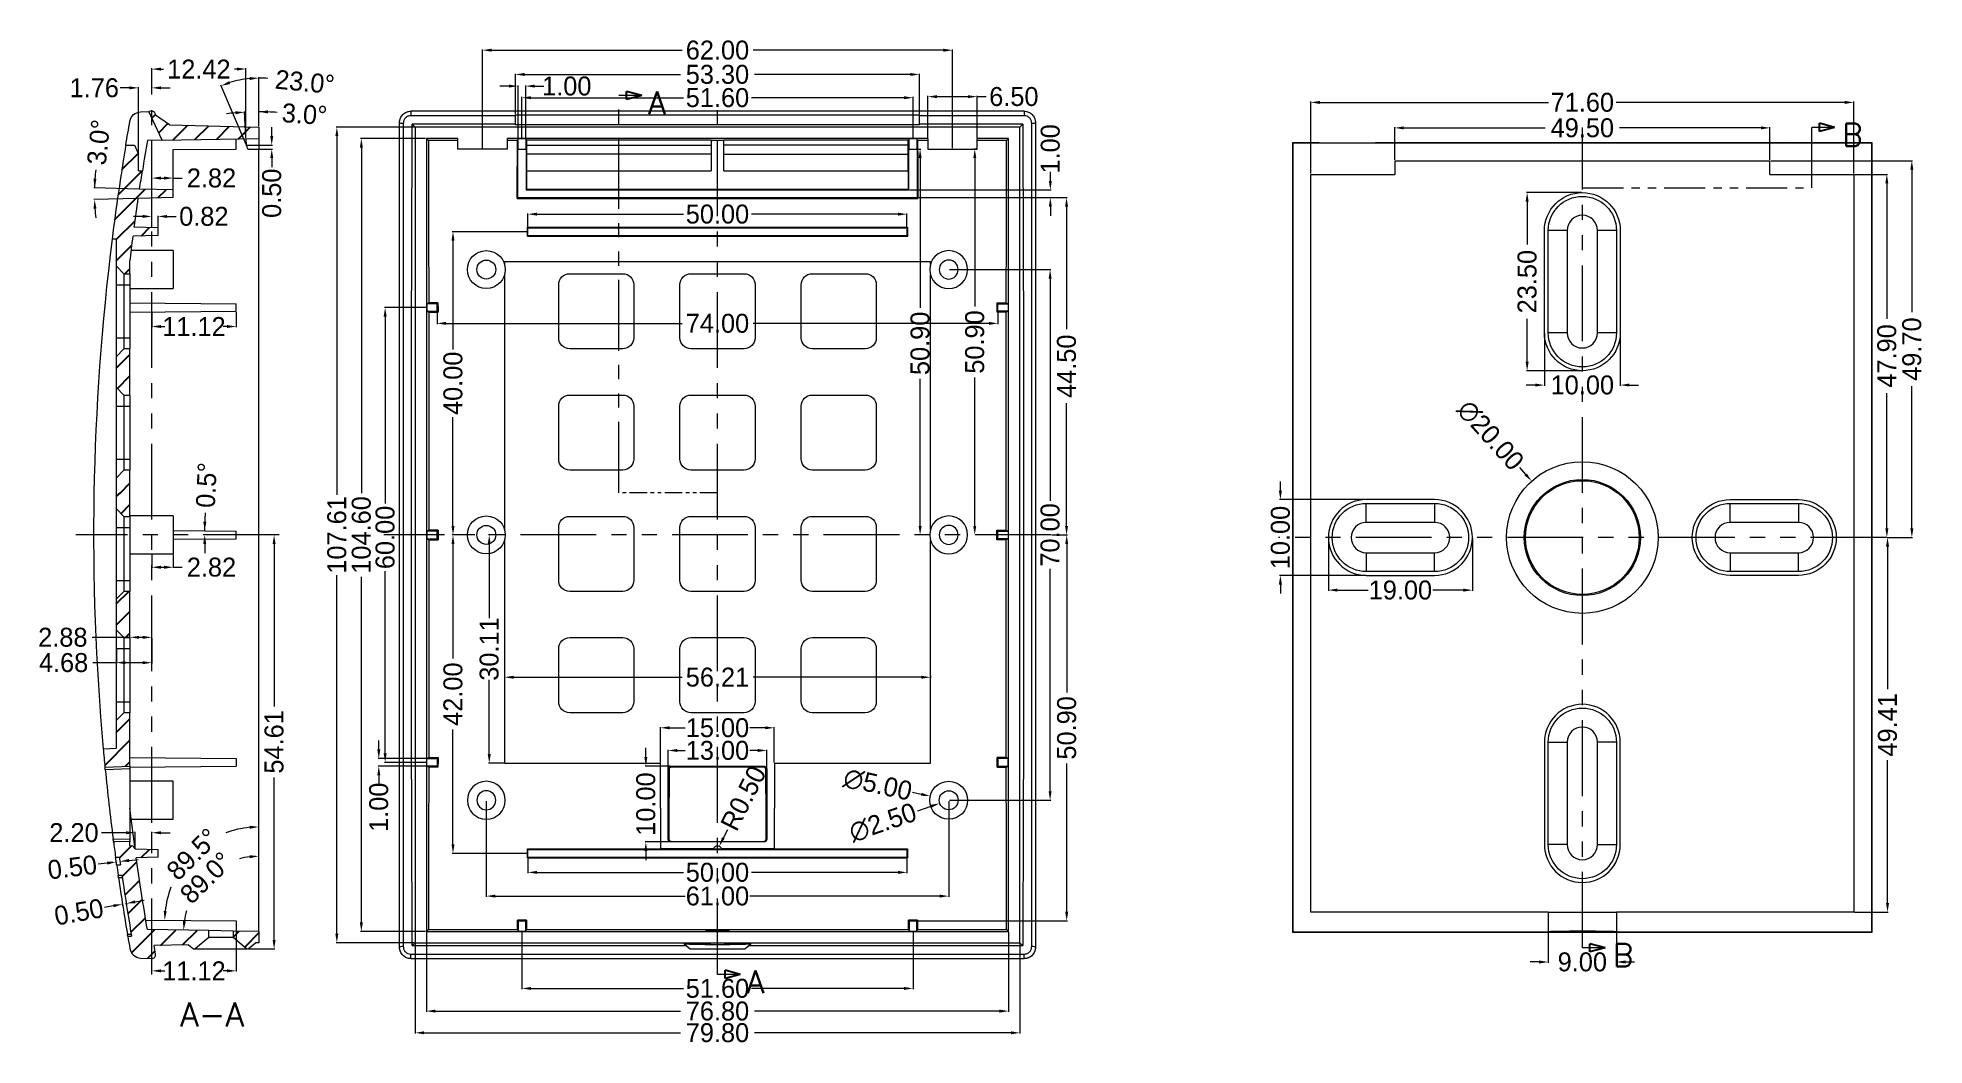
# Model space of a CAD drawing. Extents: x 149 to 398, y 243 to 376.
import ezdxf

# ---------------------------------------------------------------- set-up
doc = ezdxf.new("R2010")
doc.units = 0
doc.header["$MEASUREMENT"] = 0
doc.linetypes.add('PHANTOM', pattern=[2.5, 1.25, -0.25, 0.25, -0.25, 0.25, -0.25])
for name, color, linetype in [('10', 7, 'Continuous'), ('20', 7, 'Continuous'), ('TOP', 7, 'Continuous')]:
    doc.layers.add(name, color=color, linetype=linetype)
doc.styles.add('blockfont', font='simplex.shx', dxfattribs={"bigfont": 'bigfont'})
doc.dimstyles.new('2', dxfattribs={"dimtxt": 2.5, "dimasz": 1.2, "dimexe": 0.1, "dimexo": 0.1, "dimgap": 0.1, "dimtad": 0, "dimzin": 0, "dimdsep": 46, "dimtxsty": 'Standard', "dimcen": 0, "dimclrd": 4, "dimclre": 4, "dimclrt": 3, "dimadec": 1, "dimazin": 0, "dimtfac": 1, "dimtofl": 0, "dimtmove": 0, "dimatfit": 3, "dimfxl": 0, "dimtolj": 1, "dimtzin": 0, "dimlwd": 9, "dimlwe": 9, "dimarcsym": 0})

msp = doc.modelspace()

# ---------------------------------------------------------------- texts
at = {"layer": 'TOP', "color": 1, "linetype": 'Continuous', "lineweight": 9, "line_spacing_factor": 0.903614, "style": 'blockfont'}
for s, insert, char_height, attachment_point in [('\\W01.000;A', (229.838, 365.477), 3, 7), ('\\W01.000;B', (387.368, 361.26), 3, 7), ('\\W01.000;B', (357.093, 253.055), 3, 7), ('\\W01.000;A', (242.838, 249.531), 3, 7), ('\\W01.000; \\H3.17;A-A\\H3.17;', (171.216, 245.126), 3.175, 8)]:
    msp.add_mtext(s, dxfattribs=dict(at, insert=insert, char_height=char_height, attachment_point=attachment_point))

# ---------------------------------------------------------------- blocks, each defined once
blk = doc.blocks.new('HATCH1')
at = {"color": 200, "linetype": 'Continuous'}
for p, q in [((172.31, 364.95), (172.79, 365.42)), ((173.2, 363.01), (174.42, 364.23)), ((175.1, 362.07), (177.04, 364.02)), ((177.98, 362.12), (179.8, 363.95)), ((180.86, 362.17), (182.56, 363.87)), ((183.74, 362.22), (185.32, 363.8)), ((168.34, 358.15), (170.49, 360.29)), ((167.84, 354.82), (171.03, 358.01)), ((167.38, 351.54), (171.42, 355.57)), ((173.09, 354.42), (174.17, 355.5)), ((167.61, 348.94), (170.09, 351.42)), ((170.91, 349.41), (172, 350.5)), ((167.61, 346.11), (169.67, 348.17)), ((168.75, 344.42), (169.41, 345.09)), ((167.61, 331.98), (169.41, 333.78)), ((167.75, 329.29), (169.41, 330.95)), ((168.14, 315.54), (169.41, 316.82)), ((167.61, 315.02), (168.14, 315.54)), ((168.23, 312.81), (169.41, 313.99)), ((167.61, 300.88), (169.25, 302.52)), ((167.61, 298.06), (169.41, 299.85)), ((168.81, 296.42), (169.41, 297.03)), ((167.61, 283.92), (169.41, 285.72)), ((166.09, 279.57), (169.41, 282.89)), ((168.8, 279.45), (169.41, 280.06)), ((167.25, 269.42), (167.37, 269.54)), ((168.03, 267.37), (169.62, 268.97)), ((168.38, 264.9), (170.32, 266.84)), ((170.9, 267.41), (171.99, 268.5)), ((168.75, 262.44), (170.68, 264.37)), ((169.13, 260), (171.05, 261.92)), ((169.54, 257.57), (171.45, 259.48)), ((169.63, 254.84), (172.7, 257.91)), ((173.44, 255.82), (175.48, 257.86)), ((176.35, 255.9), (178.26, 257.81)), ((183.01, 256.9), (183.83, 257.71)), ((184.61, 255.66), (186.41, 257.47)), ((171.74, 254.12), (172.71, 255.09))]:
    blk.add_line(p, q, dxfattribs=at)
blk = doc.blocks.new('ASSORTED_DRAFT1')
at = {"color": 13}
for p, q in [((236.92, 367.95, 236.92), (234.92, 368.48)), ((234.92, 367.41), (234.92, 368.48)), ((236.92, 367.95, 236.92), (234.92, 367.41))]:
    blk.add_line(p, q, dxfattribs=at)
blk = doc.blocks.new('ASSORTED_DRAFT2')
at = {"color": 13}
for p, q in [((249.92, 252, 249.92), (247.92, 252.54)), ((247.92, 251.46), (247.92, 252.54)), ((249.92, 252, 249.92), (247.92, 251.46))]:
    blk.add_line(p, q, dxfattribs=at)
blk = doc.blocks.new('ASSORTED_DRAFT3')
at = {"color": 13}
for p, q in [((556.26, 362.38, 556.26), (554.26, 362.92)), ((554.26, 361.85), (554.26, 362.92)), ((556.26, 362.38, 556.26), (554.26, 361.85))]:
    blk.add_line(p, q, dxfattribs=at)
blk = doc.blocks.new('ASSORTED_DRAFT4')
at = {"color": 13}
for p, q in [((525.99, 254.18, 525.99), (523.99, 254.71)), ((523.99, 253.64), (523.99, 254.71)), ((525.99, 254.18, 525.99), (523.99, 253.64))]:
    blk.add_line(p, q, dxfattribs=at)
blk = doc.blocks.new('*D38')
at = {"color": 4, "linetype": 'Continuous', "lineweight": 9}
for p, q in [((213.17, 257.62), (213.17, 250.05)), ((264.77, 257.62), (264.77, 250.05)), ((214.37, 250.15), (234.5, 250.15)), ((263.57, 250.15), (243.45, 250.15))]:
    blk.add_line(p, q, dxfattribs=at)
for points in [[(214.37, 250.35), (214.37, 249.95), (213.17, 250.15)], [(263.57, 250.35), (263.57, 249.95), (264.77, 250.15)]]:
    blk.add_solid(points, dxfattribs=at)
at = {"layer": 'Defpoints', "color": 0, "linetype": 'Continuous', "lineweight": 9}
for p in [(213.17, 257.72), (264.77, 257.72), (264.77, 250.15)]:
    blk.add_point(p, dxfattribs=at)
at = {"color": 3, "linetype": 'Continuous', "lineweight": 9, "insert": (238.97, 250.15), "char_height": 2.5, "attachment_point": 5}
blk.add_mtext('\\A1;51.60', dxfattribs=at)
blk = doc.blocks.new('*D39')
at = {"color": 4, "linetype": 'Continuous', "lineweight": 9}
for p, q in [((213.97, 267.37), (213.97, 265.36)), ((263.97, 267.37), (263.97, 265.36)), ((215.17, 265.46), (234.5, 265.46)), ((262.77, 265.46), (243.45, 265.46))]:
    blk.add_line(p, q, dxfattribs=at)
for points in [[(215.17, 265.66), (215.17, 265.26), (213.97, 265.46)], [(262.77, 265.66), (262.77, 265.26), (263.97, 265.46)]]:
    blk.add_solid(points, dxfattribs=at)
at = {"layer": 'Defpoints', "color": 0, "linetype": 'Continuous', "lineweight": 9}
for p in [(213.97, 267.47), (263.97, 267.47), (263.97, 265.46)]:
    blk.add_point(p, dxfattribs=at)
at = {"color": 3, "linetype": 'Continuous', "lineweight": 9, "insert": (238.97, 265.46), "char_height": 2.5, "attachment_point": 5}
blk.add_mtext('\\A1;50.00', dxfattribs=at)
blk = doc.blocks.new('*D40')
at = {"color": 4, "linetype": 'Continuous', "lineweight": 9}
for p, q in [((232.47, 279.22), (232.47, 281.64)), ((233.67, 281.54), (234.71, 281.54)), ((244.27, 281.54), (243.24, 281.54)), ((245.47, 279.22), (245.47, 281.64))]:
    blk.add_line(p, q, dxfattribs=at)
for points in [[(233.67, 281.74), (233.67, 281.34), (232.47, 281.54)], [(244.27, 281.74), (244.27, 281.34), (245.47, 281.54)]]:
    blk.add_solid(points, dxfattribs=at)
at = {"layer": 'Defpoints', "color": 0, "linetype": 'Continuous', "lineweight": 9}
for p in [(245.47, 281.54), (232.47, 279.12), (245.47, 279.12)]:
    blk.add_point(p, dxfattribs=at)
at = {"color": 3, "linetype": 'Continuous', "lineweight": 9, "insert": (238.97, 281.54), "char_height": 2.5, "attachment_point": 5}
blk.add_mtext('\\A1;13.00', dxfattribs=at)
blk = doc.blocks.new('*D41')
at = {"color": 4, "linetype": 'Continuous', "lineweight": 9}
for p, q in [((229.52, 280.67), (229.52, 281.87)), ((232.72, 279.47), (229.42, 279.47)), ((232.72, 269.47), (229.42, 269.47)), ((229.52, 268.27), (229.52, 267.07))]:
    blk.add_line(p, q, dxfattribs=at)
for points in [[(229.32, 280.67), (229.72, 280.67), (229.52, 279.47)], [(229.32, 268.27), (229.72, 268.27), (229.52, 269.47)]]:
    blk.add_solid(points, dxfattribs=at)
at = {"layer": 'Defpoints', "color": 0, "linetype": 'Continuous', "lineweight": 9}
for p in [(229.52, 279.47), (232.82, 279.47), (232.82, 269.47)]:
    blk.add_point(p, dxfattribs=at)
at = {"color": 3, "linetype": 'Continuous', "lineweight": 9, "insert": (229.52, 274.47), "char_height": 2.5, "attachment_point": 5, "rotation": 90}
blk.add_mtext('\\A1;10.00', dxfattribs=at)
blk = doc.blocks.new('*D42')
at = {"color": 4, "linetype": 'Continuous', "lineweight": 9}
for p, q in [((231.47, 279.97), (231.47, 284.63)), ((232.67, 284.53), (234.71, 284.53)), ((245.27, 284.53), (243.24, 284.53)), ((246.47, 279.97), (246.47, 284.63))]:
    blk.add_line(p, q, dxfattribs=at)
for points in [[(232.67, 284.73), (232.67, 284.33), (231.47, 284.53)], [(245.27, 284.73), (245.27, 284.33), (246.47, 284.53)]]:
    blk.add_solid(points, dxfattribs=at)
at = {"layer": 'Defpoints', "color": 0, "linetype": 'Continuous', "lineweight": 9}
for p in [(246.47, 284.53), (231.47, 279.87), (246.47, 279.87)]:
    blk.add_point(p, dxfattribs=at)
at = {"color": 3, "linetype": 'Continuous', "lineweight": 9, "insert": (238.97, 284.53), "char_height": 2.5, "attachment_point": 5}
blk.add_mtext('\\A1;15.00', dxfattribs=at)
blk = doc.blocks.new('*D43')
at = {"color": 4, "linetype": 'Continuous', "lineweight": 9}
blk.add_line((240.28, 271.06), (239.74, 269.99), dxfattribs=at)
blk.add_solid([(239.56, 270.08), (239.92, 269.9), (239.2, 268.92)], dxfattribs=at)
at = {"layer": 'Defpoints', "color": 0, "linetype": 'Continuous', "lineweight": 9}
for p in [(239.2, 268.92), (238.97, 268.47)]:
    blk.add_point(p, dxfattribs=at)
at = {"color": 3, "linetype": 'Continuous', "lineweight": 9, "insert": (242.39, 275.24), "char_height": 2.5, "attachment_point": 5, "rotation": 63.2303}
blk.add_mtext('\\A1;R0.50', dxfattribs=at)
blk = doc.blocks.new('*D44')
at = {"color": 4, "linetype": 'Continuous', "lineweight": 9}
for p, q in [((201.97, 339.37), (201.97, 337.77)), ((275.97, 339.37), (275.97, 337.77)), ((203.17, 337.87), (234.29, 337.87)), ((274.77, 337.87), (243.66, 337.87))]:
    blk.add_line(p, q, dxfattribs=at)
for points in [[(203.17, 338.07), (203.17, 337.67), (201.97, 337.87)], [(274.77, 338.07), (274.77, 337.67), (275.97, 337.87)]]:
    blk.add_solid(points, dxfattribs=at)
at = {"layer": 'Defpoints', "color": 0, "linetype": 'Continuous', "lineweight": 9}
for p in [(201.97, 339.47), (275.97, 339.47), (275.97, 337.87)]:
    blk.add_point(p, dxfattribs=at)
at = {"color": 3, "linetype": 'Continuous', "lineweight": 9, "insert": (238.97, 337.87), "char_height": 2.5, "attachment_point": 5}
blk.add_mtext('\\A1;74.00', dxfattribs=at)
blk = doc.blocks.new('*D45')
at = {"color": 4, "linetype": 'Continuous', "lineweight": 9}
for p, q in [((213.97, 350.57), (213.97, 352.38)), ((215.17, 352.28), (234.5, 352.28)), ((262.77, 352.28), (243.45, 352.28)), ((263.97, 350.57), (263.97, 352.38))]:
    blk.add_line(p, q, dxfattribs=at)
for points in [[(215.17, 352.48), (215.17, 352.08), (213.97, 352.28)], [(262.77, 352.48), (262.77, 352.08), (263.97, 352.28)]]:
    blk.add_solid(points, dxfattribs=at)
at = {"layer": 'Defpoints', "color": 0, "linetype": 'Continuous', "lineweight": 9}
for p in [(263.97, 352.28), (213.97, 350.47), (263.97, 350.47)]:
    blk.add_point(p, dxfattribs=at)
at = {"color": 3, "linetype": 'Continuous', "lineweight": 9, "insert": (238.97, 352.28), "char_height": 2.5, "attachment_point": 5}
blk.add_mtext('\\A1;50.00', dxfattribs=at)
blk = doc.blocks.new('*D47')
at = {"color": 4, "linetype": 'Continuous', "lineweight": 9}
for p, q in [((200.53, 339.97), (195.03, 339.97)), ((195.13, 338.77), (195.13, 314.12)), ((195.13, 281.17), (195.13, 305.17)), ((200.53, 279.97), (195.03, 279.97))]:
    blk.add_line(p, q, dxfattribs=at)
for points in [[(194.93, 338.77), (195.33, 338.77), (195.13, 339.97)], [(194.93, 281.17), (195.33, 281.17), (195.13, 279.97)]]:
    blk.add_solid(points, dxfattribs=at)
at = {"layer": 'Defpoints', "color": 0, "linetype": 'Continuous', "lineweight": 9}
for p in [(200.63, 339.97), (195.13, 279.97), (200.63, 279.97)]:
    blk.add_point(p, dxfattribs=at)
at = {"color": 3, "linetype": 'Continuous', "lineweight": 9, "insert": (195.13, 309.64), "char_height": 2.5, "attachment_point": 5, "rotation": 90}
blk.add_mtext('\\A1;60.00', dxfattribs=at)
blk = doc.blocks.new('*D48')
at = {"color": 4, "linetype": 'Continuous', "lineweight": 9}
for p, q in [((269.57, 344.97), (282.95, 344.97)), ((282.85, 343.77), (282.85, 314.45)), ((282.85, 276.17), (282.85, 305.5)), ((269.57, 274.97), (282.95, 274.97))]:
    blk.add_line(p, q, dxfattribs=at)
for points in [[(282.65, 343.77), (283.05, 343.77), (282.85, 344.97)], [(282.65, 276.17), (283.05, 276.17), (282.85, 274.97)]]:
    blk.add_solid(points, dxfattribs=at)
at = {"layer": 'Defpoints', "color": 0, "linetype": 'Continuous', "lineweight": 9}
for p in [(269.47, 344.97), (269.47, 274.97), (282.85, 274.97)]:
    blk.add_point(p, dxfattribs=at)
at = {"color": 3, "linetype": 'Continuous', "lineweight": 9, "insert": (282.85, 309.97), "char_height": 2.5, "attachment_point": 5, "rotation": 90}
blk.add_mtext('\\A1;70.00', dxfattribs=at)
blk = doc.blocks.new('*D49')
at = {"color": 4, "linetype": 'Continuous', "lineweight": 9}
for p, q in [((205.87, 309.97), (203.98, 309.97)), ((204.08, 308.77), (204.08, 293.65)), ((204.08, 269.17), (204.08, 284.29)), ((213.87, 267.97), (203.98, 267.97))]:
    blk.add_line(p, q, dxfattribs=at)
for points in [[(203.88, 308.77), (204.28, 308.77), (204.08, 309.97)], [(203.88, 269.17), (204.28, 269.17), (204.08, 267.97)]]:
    blk.add_solid(points, dxfattribs=at)
at = {"layer": 'Defpoints', "color": 0, "linetype": 'Continuous', "lineweight": 9}
for p in [(204.08, 309.97), (205.97, 309.97), (213.97, 267.97)]:
    blk.add_point(p, dxfattribs=at)
at = {"color": 3, "linetype": 'Continuous', "lineweight": 9, "insert": (204.08, 288.97), "char_height": 2.5, "attachment_point": 5, "rotation": 90}
blk.add_mtext('\\A1;42.00', dxfattribs=at)
blk = doc.blocks.new('*D50')
at = {"color": 4, "linetype": 'Continuous', "lineweight": 9}
for p, q in [((213.87, 349.97), (203.98, 349.97)), ((204.08, 348.77), (204.08, 334.45)), ((204.08, 311.17), (204.08, 325.5)), ((205.77, 309.97), (203.98, 309.97))]:
    blk.add_line(p, q, dxfattribs=at)
for points in [[(203.88, 348.77), (204.28, 348.77), (204.08, 349.97)], [(203.88, 311.17), (204.28, 311.17), (204.08, 309.97)]]:
    blk.add_solid(points, dxfattribs=at)
at = {"layer": 'Defpoints', "color": 0, "linetype": 'Continuous', "lineweight": 9}
for p in [(213.97, 349.97), (204.08, 309.97), (205.87, 309.97)]:
    blk.add_point(p, dxfattribs=at)
at = {"color": 3, "linetype": 'Continuous', "lineweight": 9, "insert": (204.08, 329.97), "char_height": 2.5, "attachment_point": 5, "rotation": 90}
blk.add_mtext('\\A1;40.00', dxfattribs=at)
blk = doc.blocks.new('*D51')
at = {"color": 4, "linetype": 'Continuous', "lineweight": 9}
for p, q in [((210.87, 291.37), (210.87, 291.1)), ((212.07, 291.2), (234.29, 291.2)), ((265.88, 291.2), (243.66, 291.2)), ((267.08, 291.37), (267.08, 291.1))]:
    blk.add_line(p, q, dxfattribs=at)
for points in [[(212.07, 291.4), (212.07, 291), (210.87, 291.2)], [(265.88, 291.4), (265.88, 291), (267.08, 291.2)]]:
    blk.add_solid(points, dxfattribs=at)
at = {"layer": 'Defpoints', "color": 0, "linetype": 'Continuous', "lineweight": 9}
for p in [(210.87, 291.47), (267.08, 291.47), (267.08, 291.2)]:
    blk.add_point(p, dxfattribs=at)
at = {"color": 3, "linetype": 'Continuous', "lineweight": 9, "insert": (238.97, 291.2), "char_height": 2.5, "attachment_point": 5}
blk.add_mtext('\\A1;56.21', dxfattribs=at)
blk = doc.blocks.new('*D52')
at = {"color": 4, "linetype": 'Continuous', "lineweight": 9}
for p, q in [((210.87, 309.97), (208.76, 309.97)), ((208.86, 308.77), (208.86, 298.98)), ((208.86, 281.07), (208.86, 290.86)), ((210.77, 279.87), (208.76, 279.87))]:
    blk.add_line(p, q, dxfattribs=at)
for points in [[(208.66, 308.77), (209.06, 308.77), (208.86, 309.97)], [(208.66, 281.07), (209.06, 281.07), (208.86, 279.87)]]:
    blk.add_solid(points, dxfattribs=at)
at = {"layer": 'Defpoints', "color": 0, "linetype": 'Continuous', "lineweight": 9}
for p in [(210.97, 309.97), (208.86, 279.87), (210.87, 279.87)]:
    blk.add_point(p, dxfattribs=at)
at = {"color": 3, "linetype": 'Continuous', "lineweight": 9, "insert": (208.86, 294.92), "char_height": 2.5, "attachment_point": 5, "rotation": 90}
blk.add_mtext('\\A1;30.11', dxfattribs=at)
blk = doc.blocks.new('*D53')
at = {"color": 4, "linetype": 'Continuous', "lineweight": 9}
for p, q in [((208.47, 274.87), (208.47, 262.23)), ((269.47, 274.87), (269.47, 262.23)), ((209.67, 262.33), (234.71, 262.33)), ((268.27, 262.33), (243.24, 262.33))]:
    blk.add_line(p, q, dxfattribs=at)
for points in [[(209.67, 262.53), (209.67, 262.13), (208.47, 262.33)], [(268.27, 262.53), (268.27, 262.13), (269.47, 262.33)]]:
    blk.add_solid(points, dxfattribs=at)
at = {"layer": 'Defpoints', "color": 0, "linetype": 'Continuous', "lineweight": 9}
for p in [(208.47, 274.97), (269.47, 274.97), (269.47, 262.33)]:
    blk.add_point(p, dxfattribs=at)
at = {"color": 3, "linetype": 'Continuous', "lineweight": 9, "insert": (238.97, 262.33), "char_height": 2.5, "attachment_point": 5}
blk.add_mtext('\\A1;61.00', dxfattribs=at)
blk = doc.blocks.new('*D54')
at = {"color": 4, "linetype": 'Continuous', "lineweight": 9}
for p, q in [((283.07, 309.97), (285.14, 309.97)), ((285.04, 308.77), (285.04, 289.2)), ((285.04, 260.27), (285.04, 279.84)), ((265.37, 259.07), (285.14, 259.07))]:
    blk.add_line(p, q, dxfattribs=at)
for points in [[(284.84, 308.77), (285.24, 308.77), (285.04, 309.97)], [(284.84, 260.27), (285.24, 260.27), (285.04, 259.07)]]:
    blk.add_solid(points, dxfattribs=at)
at = {"layer": 'Defpoints', "color": 0, "linetype": 'Continuous', "lineweight": 9}
for p in [(282.97, 309.97), (285.04, 309.97), (265.27, 259.07)]:
    blk.add_point(p, dxfattribs=at)
at = {"color": 3, "linetype": 'Continuous', "lineweight": 9, "insert": (285.04, 284.52), "char_height": 2.5, "attachment_point": 5, "rotation": 90}
blk.add_mtext('\\A1;50.90', dxfattribs=at)
blk = doc.blocks.new('*D55')
at = {"color": 4, "linetype": 'Continuous', "lineweight": 9}
for p, q in [((265.37, 360.87), (265.8, 360.87)), ((265.7, 359.67), (265.7, 339.92)), ((265.7, 311.17), (265.7, 330.56)), ((265.89, 309.97), (265.6, 309.97))]:
    blk.add_line(p, q, dxfattribs=at)
for points in [[(265.5, 359.67), (265.9, 359.67), (265.7, 360.87)], [(265.5, 311.17), (265.9, 311.17), (265.7, 309.97)]]:
    blk.add_solid(points, dxfattribs=at)
at = {"layer": 'Defpoints', "color": 0, "linetype": 'Continuous', "lineweight": 9}
for p in [(265.27, 360.87), (265.7, 309.97), (265.99, 309.97)]:
    blk.add_point(p, dxfattribs=at)
at = {"color": 3, "linetype": 'Continuous', "lineweight": 9, "insert": (265.7, 335.24), "char_height": 2.5, "attachment_point": 5, "rotation": 90}
blk.add_mtext('\\A1;50.90', dxfattribs=at)
blk = doc.blocks.new('*D56')
at = {"color": 4, "linetype": 'Continuous', "lineweight": 9}
for p, q in [((213.17, 362.32), (213.17, 367.74)), ((214.37, 367.64), (234.5, 367.64)), ((263.57, 367.64), (243.45, 367.64)), ((264.77, 362.32), (264.77, 367.74))]:
    blk.add_line(p, q, dxfattribs=at)
for points in [[(214.37, 367.84), (214.37, 367.44), (213.17, 367.64)], [(263.57, 367.84), (263.57, 367.44), (264.77, 367.64)]]:
    blk.add_solid(points, dxfattribs=at)
at = {"layer": 'Defpoints', "color": 0, "linetype": 'Continuous', "lineweight": 9}
for p in [(264.77, 367.64), (213.17, 362.22), (264.77, 362.22)]:
    blk.add_point(p, dxfattribs=at)
at = {"color": 3, "linetype": 'Continuous', "lineweight": 9, "insert": (238.97, 367.64), "char_height": 2.5, "attachment_point": 5}
blk.add_mtext('\\A1;51.60', dxfattribs=at)
blk = doc.blocks.new('*D57')
at = {"color": 4, "linetype": 'Continuous', "lineweight": 9}
for p, q in [((212.32, 365.46), (212.32, 370.81)), ((213.52, 370.71), (234.08, 370.71)), ((264.42, 370.71), (243.87, 370.71)), ((265.62, 365.46), (265.62, 370.81))]:
    blk.add_line(p, q, dxfattribs=at)
for points in [[(213.52, 370.91), (213.52, 370.51), (212.32, 370.71)], [(264.42, 370.91), (264.42, 370.51), (265.62, 370.71)]]:
    blk.add_solid(points, dxfattribs=at)
at = {"layer": 'Defpoints', "color": 0, "linetype": 'Continuous', "lineweight": 9}
for p in [(265.62, 370.71), (212.32, 365.36), (265.62, 365.36)]:
    blk.add_point(p, dxfattribs=at)
at = {"color": 3, "linetype": 'Continuous', "lineweight": 9, "insert": (238.97, 370.71), "char_height": 2.5, "attachment_point": 5}
blk.add_mtext('\\A1;53.30', dxfattribs=at)
blk = doc.blocks.new('*D58')
at = {"color": 4, "linetype": 'Continuous', "lineweight": 9}
for p, q in [((207.97, 360.97), (207.97, 374.01)), ((209.17, 373.91), (234.29, 373.91)), ((268.77, 373.91), (243.66, 373.91)), ((269.97, 360.97), (269.97, 374.01))]:
    blk.add_line(p, q, dxfattribs=at)
for points in [[(209.17, 374.11), (209.17, 373.71), (207.97, 373.91)], [(268.77, 374.11), (268.77, 373.71), (269.97, 373.91)]]:
    blk.add_solid(points, dxfattribs=at)
at = {"layer": 'Defpoints', "color": 0, "linetype": 'Continuous', "lineweight": 9}
for p in [(269.97, 373.91), (207.97, 360.87), (269.97, 360.87)]:
    blk.add_point(p, dxfattribs=at)
at = {"color": 3, "linetype": 'Continuous', "lineweight": 9, "insert": (238.97, 373.91), "char_height": 2.5, "attachment_point": 5}
blk.add_mtext('\\A1;62.00', dxfattribs=at)
blk = doc.blocks.new('*D59')
at = {"color": 4, "linetype": 'Continuous', "lineweight": 9}
for p, q in [((266.72, 362.37), (266.72, 367.88)), ((267.92, 367.78), (272.02, 367.78)), ((273.22, 362.37), (273.22, 367.88)), ((273.22, 367.78), (274.42, 367.78))]:
    blk.add_line(p, q, dxfattribs=at)
for points in [[(267.92, 367.98), (267.92, 367.58), (266.72, 367.78)], [(272.02, 367.98), (272.02, 367.58), (273.22, 367.78)]]:
    blk.add_solid(points, dxfattribs=at)
at = {"layer": 'Defpoints', "color": 0, "linetype": 'Continuous', "lineweight": 9}
for p in [(273.22, 367.78), (266.72, 362.27), (273.22, 362.27)]:
    blk.add_point(p, dxfattribs=at)
at = {"color": 3, "linetype": 'Continuous', "lineweight": 9, "insert": (278.07, 367.78), "char_height": 2.5, "attachment_point": 5}
blk.add_mtext('\\A1;6.50', dxfattribs=at)
blk = doc.blocks.new('*D60')
at = {"color": 4, "linetype": 'Continuous', "lineweight": 9}
for p, q in [((211.47, 369.17), (210.27, 369.17)), ((212.67, 362.32), (212.67, 369.27)), ((213.67, 362.32), (213.67, 369.27)), ((214.87, 369.17), (216.07, 369.17))]:
    blk.add_line(p, q, dxfattribs=at)
for points in [[(211.47, 369.37), (211.47, 368.97), (212.67, 369.17)], [(214.87, 369.37), (214.87, 368.97), (213.67, 369.17)]]:
    blk.add_solid(points, dxfattribs=at)
at = {"layer": 'Defpoints', "color": 0, "linetype": 'Continuous', "lineweight": 9}
for p in [(213.67, 369.17), (212.67, 362.22), (213.67, 362.22)]:
    blk.add_point(p, dxfattribs=at)
at = {"color": 3, "linetype": 'Continuous', "lineweight": 9, "insert": (219.09, 369.17), "char_height": 2.5, "attachment_point": 5}
blk.add_mtext('\\A1;1.00', dxfattribs=at)
blk = doc.blocks.new('*D61')
at = {"color": 4, "linetype": 'Continuous', "lineweight": 9}
for p, q in [((265.45, 354.47), (285.12, 354.47)), ((285.02, 353.27), (285.02, 337.11)), ((285.02, 311.17), (285.02, 327.33)), ((283.07, 309.97), (285.12, 309.97))]:
    blk.add_line(p, q, dxfattribs=at)
for points in [[(284.82, 353.27), (285.22, 353.27), (285.02, 354.47)], [(284.82, 311.17), (285.22, 311.17), (285.02, 309.97)]]:
    blk.add_solid(points, dxfattribs=at)
at = {"layer": 'Defpoints', "color": 0, "linetype": 'Continuous', "lineweight": 9}
for p in [(265.35, 354.47), (282.97, 309.97), (285.02, 309.97)]:
    blk.add_point(p, dxfattribs=at)
at = {"color": 3, "linetype": 'Continuous', "lineweight": 9, "insert": (285.02, 332.22), "char_height": 2.5, "attachment_point": 5, "rotation": 90}
blk.add_mtext('\\A1;44.50', dxfattribs=at)
blk = doc.blocks.new('*D62')
at = {"color": 4, "linetype": 'Continuous', "lineweight": 9}
for p, q in [((282.88, 356.67), (282.88, 357.87)), ((264.3, 355.47), (282.98, 355.47)), ((265.45, 354.47), (282.98, 354.47)), ((282.88, 353.27), (282.88, 352.07))]:
    blk.add_line(p, q, dxfattribs=at)
for points in [[(282.68, 356.67), (283.08, 356.67), (282.88, 355.47)], [(282.68, 353.27), (283.08, 353.27), (282.88, 354.47)]]:
    blk.add_solid(points, dxfattribs=at)
at = {"layer": 'Defpoints', "color": 0, "linetype": 'Continuous', "lineweight": 9}
for p in [(264.2, 355.47), (265.35, 354.47), (282.88, 355.47)]:
    blk.add_point(p, dxfattribs=at)
at = {"color": 3, "linetype": 'Continuous', "lineweight": 9, "insert": (282.88, 360.89), "char_height": 2.5, "attachment_point": 5, "rotation": 90}
blk.add_mtext('\\A1;1.00', dxfattribs=at)
blk = doc.blocks.new('*D63')
at = {"color": 4, "linetype": 'Continuous', "lineweight": 9}
for p, q in [((273.12, 360.87), (272.81, 360.87)), ((272.91, 359.67), (272.91, 340.1)), ((272.91, 311.17), (272.91, 330.74))]:
    blk.add_line(p, q, dxfattribs=at)
for points in [[(272.71, 359.67), (273.11, 359.67), (272.91, 360.87)], [(272.71, 311.17), (273.11, 311.17), (272.91, 309.97)]]:
    blk.add_solid(points, dxfattribs=at)
at = {"layer": 'Defpoints', "color": 0, "linetype": 'Continuous', "lineweight": 9}
for p in [(273.22, 360.87), (272.91, 309.97), (272.91, 309.97)]:
    blk.add_point(p, dxfattribs=at)
at = {"color": 3, "linetype": 'Continuous', "lineweight": 9, "insert": (272.91, 335.42), "char_height": 2.5, "attachment_point": 5, "rotation": 90}
blk.add_mtext('\\A1;50.90', dxfattribs=at)
blk = doc.blocks.new('*D64')
at = {"color": 4, "linetype": 'Continuous', "lineweight": 9}
blk.add_line((264.69, 276.02), (265.86, 275.76), dxfattribs=at)
blk.add_solid([(265.9, 275.96), (265.82, 275.57), (267.03, 275.51)], dxfattribs=at)
at = {"layer": 'Defpoints', "color": 0, "linetype": 'Continuous', "lineweight": 9}
for p in [(267.03, 275.51), (271.92, 274.44)]:
    blk.add_point(p, dxfattribs=at)
at = {"color": 3, "linetype": 'Continuous', "lineweight": 9, "insert": (260.11, 277.02), "char_height": 2.5, "attachment_point": 5, "rotation": 347.6247}
blk.add_mtext('\\A1;∅5.00', dxfattribs=at)
blk = doc.blocks.new('*D65')
at = {"color": 4, "linetype": 'Continuous', "lineweight": 9}
blk.add_line((265.41, 273.59), (267.15, 274.19), dxfattribs=at)
blk.add_solid([(267.09, 274.37), (267.22, 274), (268.29, 274.57)], dxfattribs=at)
at = {"layer": 'Defpoints', "color": 0, "linetype": 'Continuous', "lineweight": 9}
for p in [(268.29, 274.57), (270.66, 275.37)]:
    blk.add_point(p, dxfattribs=at)
at = {"color": 3, "linetype": 'Continuous', "lineweight": 9, "insert": (260.78, 272.03), "char_height": 2.5, "attachment_point": 5, "rotation": 18.7065}
blk.add_mtext('\\A1;∅2.50', dxfattribs=at)
blk = doc.blocks.new('*D66')
at = {"color": 4, "linetype": 'Continuous', "lineweight": 9}
for p, q in [((200.57, 257.57), (200.57, 247.06)), ((277.37, 257.57), (277.37, 247.06)), ((201.77, 247.16), (234.08, 247.16)), ((276.17, 247.16), (243.87, 247.16))]:
    blk.add_line(p, q, dxfattribs=at)
for points in [[(201.77, 247.36), (201.77, 246.96), (200.57, 247.16)], [(276.17, 247.36), (276.17, 246.96), (277.37, 247.16)]]:
    blk.add_solid(points, dxfattribs=at)
at = {"layer": 'Defpoints', "color": 0, "linetype": 'Continuous', "lineweight": 9}
for p in [(200.57, 257.67), (277.37, 257.67), (277.37, 247.16)]:
    blk.add_point(p, dxfattribs=at)
at = {"color": 3, "linetype": 'Continuous', "lineweight": 9, "insert": (238.97, 247.16), "char_height": 2.5, "attachment_point": 5}
blk.add_mtext('\\A1;76.80', dxfattribs=at)
blk = doc.blocks.new('*D67')
at = {"color": 4, "linetype": 'Continuous', "lineweight": 9}
for p, q in [((199.07, 256.06), (199.07, 244.2)), ((278.87, 256.06), (278.87, 244.2)), ((200.27, 244.3), (234.08, 244.3)), ((277.67, 244.3), (243.87, 244.3))]:
    blk.add_line(p, q, dxfattribs=at)
for points in [[(200.27, 244.5), (200.27, 244.1), (199.07, 244.3)], [(277.67, 244.5), (277.67, 244.1), (278.87, 244.3)]]:
    blk.add_solid(points, dxfattribs=at)
at = {"layer": 'Defpoints', "color": 0, "linetype": 'Continuous', "lineweight": 9}
for p in [(199.07, 256.16), (278.87, 256.16), (199.07, 244.3)]:
    blk.add_point(p, dxfattribs=at)
at = {"color": 3, "linetype": 'Continuous', "lineweight": 9, "insert": (238.97, 244.3), "char_height": 2.5, "attachment_point": 5}
blk.add_mtext('\\A1;79.80', dxfattribs=at)
blk = doc.blocks.new('*D68')
at = {"color": 4, "linetype": 'Continuous', "lineweight": 9}
for p, q in [((194.29, 281.67), (194.29, 282.87)), ((200.53, 280.47), (194.19, 280.47)), ((200.53, 279.47), (194.19, 279.47)), ((194.29, 278.27), (194.29, 277.07))]:
    blk.add_line(p, q, dxfattribs=at)
for points in [[(194.09, 281.67), (194.49, 281.67), (194.29, 280.47)], [(194.09, 278.27), (194.49, 278.27), (194.29, 279.47)]]:
    blk.add_solid(points, dxfattribs=at)
at = {"layer": 'Defpoints', "color": 0, "linetype": 'Continuous', "lineweight": 9}
for p in [(194.29, 279.47), (200.63, 280.47), (200.63, 279.47)]:
    blk.add_point(p, dxfattribs=at)
at = {"color": 3, "linetype": 'Continuous', "lineweight": 9, "insert": (194.29, 274.05), "char_height": 2.5, "attachment_point": 5, "rotation": 90}
blk.add_mtext('\\A1;1.00', dxfattribs=at)
blk = doc.blocks.new('*D69')
at = {"color": 4, "linetype": 'Continuous', "lineweight": 9}
for p, q in [((200.47, 362.27), (191.89, 362.27)), ((191.99, 361.07), (191.99, 315.49)), ((191.99, 258.87), (191.99, 304.45)), ((200.47, 257.67), (191.89, 257.67))]:
    blk.add_line(p, q, dxfattribs=at)
for points in [[(191.79, 361.07), (192.19, 361.07), (191.99, 362.27)], [(191.79, 258.87), (192.19, 258.87), (191.99, 257.67)]]:
    blk.add_solid(points, dxfattribs=at)
at = {"layer": 'Defpoints', "color": 0, "linetype": 'Continuous', "lineweight": 9}
for p in [(191.99, 362.27), (200.57, 362.27), (200.57, 257.67)]:
    blk.add_point(p, dxfattribs=at)
at = {"color": 3, "linetype": 'Continuous', "lineweight": 9, "insert": (191.99, 309.97), "char_height": 2.5, "attachment_point": 5, "rotation": 90}
blk.add_mtext('\\A1;104.60', dxfattribs=at)
blk = doc.blocks.new('*D70')
at = {"color": 4, "linetype": 'Continuous', "lineweight": 9}
for p, q in [((198.97, 363.77), (188.66, 363.77)), ((188.76, 362.57), (188.76, 315.27)), ((188.76, 257.36), (188.76, 304.66)), ((198.97, 256.16), (188.66, 256.16))]:
    blk.add_line(p, q, dxfattribs=at)
for points in [[(188.56, 362.57), (188.96, 362.57), (188.76, 363.77)], [(188.56, 257.36), (188.96, 257.36), (188.76, 256.16)]]:
    blk.add_solid(points, dxfattribs=at)
at = {"layer": 'Defpoints', "color": 0, "linetype": 'Continuous', "lineweight": 9}
for p in [(188.76, 363.77), (199.07, 363.77), (199.07, 256.16)]:
    blk.add_point(p, dxfattribs=at)
at = {"color": 3, "linetype": 'Continuous', "lineweight": 9, "insert": (188.76, 309.97), "char_height": 2.5, "attachment_point": 5, "rotation": 90}
blk.add_mtext('\\A1;107.61', dxfattribs=at)
blk = doc.blocks.new('*D78')
at = {"color": 4, "linetype": 'Continuous', "lineweight": 9}
for p, q in [((164.35, 368.05), (164.35, 371.52)), ((165.55, 371.42), (165.88, 371.42)), ((175.57, 371.42), (175.24, 371.42)), ((176.77, 362.34), (176.77, 371.52))]:
    blk.add_line(p, q, dxfattribs=at)
for points in [[(165.55, 371.62), (165.55, 371.22), (164.35, 371.42)], [(175.57, 371.62), (175.57, 371.22), (176.77, 371.42)]]:
    blk.add_solid(points, dxfattribs=at)
at = {"layer": 'Defpoints', "color": 0, "linetype": 'Continuous', "lineweight": 9}
for p in [(176.77, 371.42), (164.35, 367.95), (176.77, 362.24)]:
    blk.add_point(p, dxfattribs=at)
at = {"color": 3, "linetype": 'Continuous', "lineweight": 9, "insert": (170.56, 371.42), "char_height": 2.5, "attachment_point": 5}
blk.add_mtext('\\A1;12.42', dxfattribs=at)
blk = doc.blocks.new('*D79')
at = {"color": 4, "linetype": 'Continuous', "lineweight": 9}
for p, q in [((161.39, 368.94), (160.19, 368.94)), ((162.59, 360.28), (162.59, 369.04)), ((164.35, 368.05), (164.35, 369.04)), ((165.55, 368.94), (166.75, 368.94))]:
    blk.add_line(p, q, dxfattribs=at)
for points in [[(161.39, 369.14), (161.39, 368.74), (162.59, 368.94)], [(165.55, 369.14), (165.55, 368.74), (164.35, 368.94)]]:
    blk.add_solid(points, dxfattribs=at)
at = {"layer": 'Defpoints', "color": 0, "linetype": 'Continuous', "lineweight": 9}
for p in [(162.59, 368.94), (164.35, 367.95), (162.59, 360.18)]:
    blk.add_point(p, dxfattribs=at)
at = {"color": 3, "linetype": 'Continuous', "lineweight": 9, "insert": (156.76, 368.94), "char_height": 2.5, "attachment_point": 5}
blk.add_mtext('\\A1;1.76', dxfattribs=at)
blk = doc.blocks.new('*D80')
at = {"color": 4, "linetype": 'Continuous', "lineweight": 9}
for p, q in [((164.35, 355.64), (164.35, 357.14)), ((165.55, 357.04), (165.97, 357.04)), ((167.17, 355.64), (167.17, 357.14)), ((167.17, 357.04), (168.37, 357.04))]:
    blk.add_line(p, q, dxfattribs=at)
for points in [[(165.55, 357.24), (165.55, 356.84), (164.35, 357.04)], [(165.97, 357.24), (165.97, 356.84), (167.17, 357.04)]]:
    blk.add_solid(points, dxfattribs=at)
at = {"layer": 'Defpoints', "color": 0, "linetype": 'Continuous', "lineweight": 9}
for p in [(167.17, 357.04), (164.35, 355.54), (167.17, 355.54)]:
    blk.add_point(p, dxfattribs=at)
at = {"color": 3, "linetype": 'Continuous', "lineweight": 9, "insert": (172.22, 357.04), "char_height": 2.5, "attachment_point": 5}
blk.add_mtext('\\A1;2.82', dxfattribs=at)
blk = doc.blocks.new('*D81')
at = {"color": 4, "linetype": 'Continuous', "lineweight": 9}
for p, q in [((163.15, 351.98), (161.95, 351.98)), ((164.35, 350.59), (164.35, 352.08)), ((165.17, 350.57), (165.17, 352.08)), ((166.37, 351.98), (167.57, 351.98))]:
    blk.add_line(p, q, dxfattribs=at)
for points in [[(163.15, 352.18), (163.15, 351.78), (164.35, 351.98)], [(166.37, 352.18), (166.37, 351.78), (165.17, 351.98)]]:
    blk.add_solid(points, dxfattribs=at)
at = {"layer": 'Defpoints', "color": 0, "linetype": 'Continuous', "lineweight": 9}
for p in [(165.17, 351.98), (164.35, 350.49), (165.17, 350.47)]:
    blk.add_point(p, dxfattribs=at)
at = {"color": 3, "linetype": 'Continuous', "lineweight": 9, "insert": (171.21, 351.98), "char_height": 2.5, "attachment_point": 5}
blk.add_mtext('\\A1;0.82', dxfattribs=at)
blk = doc.blocks.new('*D82')
at = {"color": 4, "linetype": 'Continuous', "lineweight": 9}
for start, end in [(177.262, 179.5), (177.2621, 178.381), (181.119, 182.2379)]:
    blk.add_arc((232.76, 309.97), 61.45, start, end, dxfattribs=at)
for points in [[(171.54, 311.7), (171.14, 311.71), (171.32, 310.51)], [(171.13, 308.77), (171.53, 308.77), (171.32, 309.97)]]:
    blk.add_solid(points, dxfattribs=at)
at = {"layer": 'Defpoints', "color": 0, "linetype": 'Continuous', "lineweight": 9}
for p in [(154.32, 309.97), (167.17, 310.54), (171.32, 310.15), (175.47, 310.47), (181.14, 309.97)]:
    blk.add_point(p, dxfattribs=at)
at = {"color": 3, "linetype": 'Continuous', "lineweight": 9, "insert": (171.56, 316.54), "char_height": 2.5, "attachment_point": 5, "rotation": 87.262}
blk.add_mtext('\\A1;0.5°', dxfattribs=at)
blk = doc.blocks.new('*D84')
at = {"color": 4, "linetype": 'Continuous', "lineweight": 9}
for p, q in [((164.35, 307.37), (164.35, 305.61)), ((167.17, 307.37), (167.17, 305.61)), ((165.55, 305.71), (165.97, 305.71)), ((167.17, 305.71), (168.37, 305.71))]:
    blk.add_line(p, q, dxfattribs=at)
for points in [[(165.55, 305.91), (165.55, 305.51), (164.35, 305.71)], [(165.97, 305.91), (165.97, 305.51), (167.17, 305.71)]]:
    blk.add_solid(points, dxfattribs=at)
at = {"layer": 'Defpoints', "color": 0, "linetype": 'Continuous', "lineweight": 9}
for p in [(164.35, 307.47), (167.17, 307.47), (167.17, 305.71)]:
    blk.add_point(p, dxfattribs=at)
at = {"color": 3, "linetype": 'Continuous', "lineweight": 9, "insert": (172.22, 305.71), "char_height": 2.5, "attachment_point": 5}
blk.add_mtext('\\A1;2.82', dxfattribs=at)
blk = doc.blocks.new('*D85')
at = {"color": 4, "linetype": 'Continuous', "lineweight": 9}
for p, q in [((161.47, 296.46), (156.46, 296.46)), ((161.47, 296.52), (161.47, 296.56)), ((163.15, 296.46), (162.67, 296.46)), ((164.35, 296.52), (164.35, 296.56))]:
    blk.add_line(p, q, dxfattribs=at)
for points in [[(162.67, 296.66), (162.67, 296.26), (161.47, 296.46)], [(163.15, 296.66), (163.15, 296.26), (164.35, 296.46)]]:
    blk.add_solid(points, dxfattribs=at)
at = {"layer": 'Defpoints', "color": 0, "linetype": 'Continuous', "lineweight": 9}
for p in [(161.47, 296.46), (161.47, 296.42), (164.35, 296.42)]:
    blk.add_point(p, dxfattribs=at)
at = {"color": 3, "linetype": 'Continuous', "lineweight": 9, "insert": (152.61, 296.46), "char_height": 2.5, "attachment_point": 5}
blk.add_mtext('\\A1;2.88', dxfattribs=at)
blk = doc.blocks.new('*D86')
at = {"color": 4, "linetype": 'Continuous', "lineweight": 9}
for p, q in [((164.35, 296.36), (164.35, 293.02)), ((159.67, 294.87), (159.67, 293.02)), ((159.67, 293.12), (156.56, 293.12)), ((163.15, 293.12), (160.87, 293.12))]:
    blk.add_line(p, q, dxfattribs=at)
for points in [[(160.87, 293.32), (160.87, 292.92), (159.67, 293.12)], [(163.15, 293.32), (163.15, 292.92), (164.35, 293.12)]]:
    blk.add_solid(points, dxfattribs=at)
at = {"layer": 'Defpoints', "color": 0, "linetype": 'Continuous', "lineweight": 9}
for p in [(164.35, 296.46), (159.67, 294.97), (159.67, 293.12)]:
    blk.add_point(p, dxfattribs=at)
at = {"color": 3, "linetype": 'Continuous', "lineweight": 9, "insert": (152.71, 293.12), "char_height": 2.5, "attachment_point": 5}
blk.add_mtext('\\A1;4.68', dxfattribs=at)
blk = doc.blocks.new('*D88')
at = {"color": 4, "linetype": 'Continuous', "lineweight": 9}
for p, q in [((158.46, 266.69), (157.27, 266.55)), ((159.66, 266.81), (159.67, 266.74)), ((160.15, 266.87), (160.16, 266.8)), ((161.34, 267.04), (162.53, 267.18))]:
    blk.add_line(p, q, dxfattribs=at)
for points in [[(158.44, 266.89), (158.49, 266.49), (159.65, 266.83)], [(161.32, 267.24), (161.37, 266.84), (160.15, 266.89)]]:
    blk.add_solid(points, dxfattribs=at)
at = {"layer": 'Defpoints', "color": 0, "linetype": 'Continuous', "lineweight": 9}
for p in [(159.64, 266.91), (159.65, 266.83), (160.14, 266.97)]:
    blk.add_point(p, dxfattribs=at)
at = {"color": 3, "linetype": 'Continuous', "lineweight": 9, "insert": (153.86, 266.13), "char_height": 2.5, "attachment_point": 5, "rotation": 6.9051}
blk.add_mtext('\\A1;0.50', dxfattribs=at)
blk = doc.blocks.new('*D89')
at = {"color": 4, "linetype": 'Continuous', "lineweight": 9}
for p, q in [((160.51, 261.04), (160.46, 261.36)), ((161.01, 261.13), (160.95, 261.45)), ((162.15, 261.57), (163.33, 261.78)), ((159.29, 261.05), (158.11, 260.84))]:
    blk.add_line(p, q, dxfattribs=at)
for points in [[(162.11, 261.76), (162.18, 261.37), (160.97, 261.35)], [(159.26, 261.25), (159.33, 260.86), (160.47, 261.27)]]:
    blk.add_solid(points, dxfattribs=at)
at = {"layer": 'Defpoints', "color": 0, "linetype": 'Continuous', "lineweight": 9}
for p in [(160.47, 261.27), (160.53, 260.94), (161.02, 261.03)]:
    blk.add_point(p, dxfattribs=at)
at = {"color": 3, "linetype": 'Continuous', "lineweight": 9, "insert": (154.73, 260.23), "char_height": 2.5, "attachment_point": 5, "rotation": 10.1784}
blk.add_mtext('\\A1;0.50', dxfattribs=at)
blk = doc.blocks.new('*D90')
at = {"color": 4, "linetype": 'Continuous', "lineweight": 9}
for start, end in [(96.9299, 104.9792), (164.0208, 172.0701)]:
    blk.add_arc((178.47, 257.67), 9.93, start, end, dxfattribs=at)
for points in [[(177.26, 267.72), (177.28, 267.32), (178.47, 267.6)], [(168.84, 259.02), (168.44, 259.05), (168.54, 257.84)]]:
    blk.add_solid(points, dxfattribs=at)
at = {"layer": 'Defpoints', "color": 0, "linetype": 'Continuous', "lineweight": 9}
for p in [(178.47, 360.87), (173.56, 266.29), (163.76, 257.93), (171.87, 257.78), (178.47, 257.67)]:
    blk.add_point(p, dxfattribs=at)
at = {"color": 3, "linetype": 'Continuous', "lineweight": 9, "insert": (171.51, 264.75), "char_height": 2.5, "attachment_point": 5, "rotation": 44.5}
blk.add_mtext('\\A1;89.0°', dxfattribs=at)
blk = doc.blocks.new('*D91')
at = {"color": 4, "linetype": 'Continuous', "lineweight": 9}
for p, q in [((181.04, 309.97), (180.38, 309.97)), ((180.48, 308.77), (180.48, 287.35)), ((180.48, 256.56), (180.48, 277.98)), ((177.17, 255.36), (180.58, 255.36))]:
    blk.add_line(p, q, dxfattribs=at)
for points in [[(180.28, 308.77), (180.68, 308.77), (180.48, 309.97)], [(180.28, 256.56), (180.68, 256.56), (180.48, 255.36)]]:
    blk.add_solid(points, dxfattribs=at)
at = {"layer": 'Defpoints', "color": 0, "linetype": 'Continuous', "lineweight": 9}
for p in [(181.14, 309.97), (177.07, 255.36), (180.48, 255.36)]:
    blk.add_point(p, dxfattribs=at)
at = {"color": 3, "linetype": 'Continuous', "lineweight": 9, "insert": (180.48, 282.67), "char_height": 2.5, "attachment_point": 5, "rotation": 90}
blk.add_mtext('\\A1;54.61', dxfattribs=at)
blk = doc.blocks.new('*D92')
at = {"color": 4, "linetype": 'Continuous', "lineweight": 9}
for p, q in [((175.47, 257.62), (175.47, 252.37)), ((164.35, 252.1), (164.35, 252.57)), ((165.55, 252.47), (166.06, 252.47)), ((174.27, 252.47), (173.76, 252.47))]:
    blk.add_line(p, q, dxfattribs=at)
for points in [[(165.55, 252.67), (165.55, 252.27), (164.35, 252.47)], [(174.27, 252.67), (174.27, 252.27), (175.47, 252.47)]]:
    blk.add_solid(points, dxfattribs=at)
at = {"layer": 'Defpoints', "color": 0, "linetype": 'Continuous', "lineweight": 9}
for p in [(175.47, 257.72), (164.35, 252), (175.47, 252.47)]:
    blk.add_point(p, dxfattribs=at)
at = {"color": 3, "linetype": 'Continuous', "lineweight": 9, "insert": (169.91, 252.47), "char_height": 2.5, "attachment_point": 5}
blk.add_mtext('\\A1;11.12', dxfattribs=at)
blk = doc.blocks.new('*D93')
at = {"color": 4, "linetype": 'Continuous', "lineweight": 9}
for p, q in [((178.47, 363.87), (178.47, 365.89)), ((176.76, 362.34), (176.58, 365.84))]:
    blk.add_line(p, q, dxfattribs=at)
for start, end in [(94.9108, 96.8217), (86.1778, 90), (86.1783, 88.0892)]:
    blk.add_arc((178.47, 329.8), 35.98, start, end, dxfattribs=at)
for points in [[(175.37, 365.85), (175.4, 365.45), (176.59, 365.74)], [(179.67, 365.57), (179.67, 365.97), (178.47, 365.79)]]:
    blk.add_solid(points, dxfattribs=at)
at = {"layer": 'Defpoints', "color": 0, "linetype": 'Continuous', "lineweight": 9}
for p in [(177.21, 365.76), (178.47, 363.77), (176.77, 362.24), (176.81, 361.37), (178.47, 362.27)]:
    blk.add_point(p, dxfattribs=at)
at = {"color": 3, "linetype": 'Continuous', "lineweight": 9, "insert": (184.5, 365.46), "char_height": 2.5, "attachment_point": 5, "rotation": 356.1778}
blk.add_mtext('\\A1;3.0°', dxfattribs=at)
blk = doc.blocks.new('*D94')
at = {"color": 4, "linetype": 'Continuous', "lineweight": 9}
for p, q in [((180.17, 362.57), (180.17, 363.77)), ((176.91, 361.37), (180.27, 361.37)), ((178.57, 360.87), (180.27, 360.87)), ((180.17, 359.67), (180.17, 358.47))]:
    blk.add_line(p, q, dxfattribs=at)
for points in [[(179.97, 362.57), (180.37, 362.57), (180.17, 361.37)], [(179.97, 359.67), (180.37, 359.67), (180.17, 360.87)]]:
    blk.add_solid(points, dxfattribs=at)
at = {"layer": 'Defpoints', "color": 0, "linetype": 'Continuous', "lineweight": 9}
for p in [(176.81, 361.37), (178.47, 360.87), (180.17, 360.87)]:
    blk.add_point(p, dxfattribs=at)
at = {"color": 3, "linetype": 'Continuous', "lineweight": 9, "insert": (180.17, 355.04), "char_height": 2.5, "attachment_point": 5, "rotation": 90}
blk.add_mtext('\\A1;0.50', dxfattribs=at)
blk = doc.blocks.new('*D95')
at = {"color": 4, "linetype": 'Continuous', "lineweight": 9}
for p, q in [((176.78, 361.46), (173.45, 369.31)), ((178.47, 363.87), (178.47, 370.33))]:
    blk.add_line(p, q, dxfattribs=at)
for start, end in [(95.3923, 107.6077), (84.6077, 90)]:
    blk.add_arc((178.47, 357.47), 12.76, start, end, dxfattribs=at)
for points in [[(174.68, 369.44), (174.54, 369.82), (173.49, 369.21)], [(177.26, 370.37), (177.28, 369.97), (178.47, 370.23)]]:
    blk.add_solid(points, dxfattribs=at)
at = {"layer": 'Defpoints', "color": 0, "linetype": 'Continuous', "lineweight": 9}
for p in [(175.1, 369.77), (178.47, 363.77), (176.81, 361.37), (177.03, 360.87), (178.47, 362.27)]:
    blk.add_point(p, dxfattribs=at)
at = {"color": 3, "linetype": 'Continuous', "lineweight": 9, "insert": (184.54, 369.71), "char_height": 2.5, "attachment_point": 5, "rotation": 354.6077}
blk.add_mtext('\\A1;23.0°', dxfattribs=at)
blk = doc.blocks.new('*D96')
at = {"color": 4, "linetype": 'Continuous', "lineweight": 9}
for start, end in [(95.5372, 110.5092), (158.9908, 173.9628)]:
    blk.add_arc((178.47, 259.04), 12.42, start, end, dxfattribs=at)
for points in [[(177.26, 271.61), (177.28, 271.21), (178.47, 271.46)], [(166.32, 260.34), (165.92, 260.36), (166.05, 259.15)]]:
    blk.add_solid(points, dxfattribs=at)
at = {"layer": 'Defpoints', "color": 0, "linetype": 'Continuous', "lineweight": 9}
for p in [(178.47, 360.87), (172.29, 269.82), (163.55, 259.17), (175.47, 259.07), (178.47, 257.67)]:
    blk.add_point(p, dxfattribs=at)
at = {"color": 3, "linetype": 'Continuous', "lineweight": 9, "insert": (169.72, 267.86), "char_height": 2.5, "attachment_point": 5, "rotation": 44.75}
blk.add_mtext('\\A1;89.5°', dxfattribs=at)
blk = doc.blocks.new('*D97')
at = {"color": 4, "linetype": 'Continuous', "lineweight": 9}
for p, q in [((162.64, 355.59), (156.7, 355.75)), ((162.46, 354.35), (156.7, 354.2))]:
    blk.add_line(p, q, dxfattribs=at)
for start, end in [(173.8336, 178.5), (173.8346, 176.1673), (183.8327, 186.1654)]:
    blk.add_arc((186.26, 354.97), 29.48, start, end, dxfattribs=at)
for points in [[(157.05, 356.93), (156.65, 356.95), (156.8, 355.74)], [(156.65, 352.99), (157.05, 353.01), (156.8, 354.2)]]:
    blk.add_solid(points, dxfattribs=at)
at = {"layer": 'Defpoints', "color": 0, "linetype": 'Continuous', "lineweight": 9}
for p in [(156.79, 354.71), (162.56, 354.35), (162.74, 355.59), (167.17, 355.47), (167.17, 354.47)]:
    blk.add_point(p, dxfattribs=at)
at = {"color": 3, "linetype": 'Continuous', "lineweight": 9, "insert": (157.35, 361.76), "char_height": 2.5, "attachment_point": 5, "rotation": 83.8336}
blk.add_mtext('\\A1;3.0°', dxfattribs=at)
blk = doc.blocks.new('*D98')
at = {"color": 4, "linetype": 'Continuous', "lineweight": 9}
for p, q in [((164.35, 339.27), (164.35, 337.36)), ((175.47, 339.37), (175.47, 337.36)), ((165.55, 337.46), (166.06, 337.46)), ((174.27, 337.46), (173.76, 337.46))]:
    blk.add_line(p, q, dxfattribs=at)
for points in [[(165.55, 337.66), (165.55, 337.26), (164.35, 337.46)], [(174.27, 337.66), (174.27, 337.26), (175.47, 337.46)]]:
    blk.add_solid(points, dxfattribs=at)
at = {"layer": 'Defpoints', "color": 0, "linetype": 'Continuous', "lineweight": 9}
for p in [(164.35, 339.37), (175.47, 339.47), (164.35, 337.46)]:
    blk.add_point(p, dxfattribs=at)
at = {"color": 3, "linetype": 'Continuous', "lineweight": 9, "insert": (169.91, 337.46), "char_height": 2.5, "attachment_point": 5}
blk.add_mtext('\\A1;11.12', dxfattribs=at)
blk = doc.blocks.new('*D99')
at = {"color": 4, "linetype": 'Continuous', "lineweight": 9}
for p, q in [((160.95, 270.69), (157.72, 270.69)), ((162.15, 268.57), (162.15, 270.79)), ((164.35, 268.59), (164.35, 270.79)), ((165.55, 270.69), (166.75, 270.69))]:
    blk.add_line(p, q, dxfattribs=at)
for points in [[(160.95, 270.89), (160.95, 270.49), (162.15, 270.69)], [(165.55, 270.89), (165.55, 270.49), (164.35, 270.69)]]:
    blk.add_solid(points, dxfattribs=at)
at = {"layer": 'Defpoints', "color": 0, "linetype": 'Continuous', "lineweight": 9}
for p in [(164.35, 270.69), (162.15, 268.47), (164.35, 268.49)]:
    blk.add_point(p, dxfattribs=at)
at = {"color": 3, "linetype": 'Continuous', "lineweight": 9, "insert": (154.08, 270.69), "char_height": 2.5, "attachment_point": 5}
blk.add_mtext('\\A1;2.20', dxfattribs=at)
blk = doc.blocks.new('*D110')
at = {"color": 4, "linetype": 'Continuous', "lineweight": 9}
for p, q in [((328.31, 359.43), (328.31, 363.76)), ((329.51, 363.66), (348.17, 363.66)), ((376.61, 363.66), (357.95, 363.66)), ((377.81, 359.43), (377.81, 363.76))]:
    blk.add_line(p, q, dxfattribs=at)
for points in [[(329.51, 363.86), (329.51, 363.46), (328.31, 363.66)], [(376.61, 363.86), (376.61, 363.46), (377.81, 363.66)]]:
    blk.add_solid(points, dxfattribs=at)
at = {"layer": 'Defpoints', "color": 0, "linetype": 'Continuous', "lineweight": 9}
for p in [(377.81, 363.66), (328.31, 359.33), (377.81, 359.33)]:
    blk.add_point(p, dxfattribs=at)
at = {"color": 3, "linetype": 'Continuous', "lineweight": 9, "insert": (353.06, 363.66), "char_height": 2.5, "attachment_point": 5}
blk.add_mtext('\\A1;49.50', dxfattribs=at)
blk = doc.blocks.new('*D112')
at = {"color": 4, "linetype": 'Continuous', "lineweight": 9}
for p, q in [((388.96, 357.53), (393.33, 357.53)), ((393.23, 356.33), (393.23, 338.47)), ((393.23, 310.83), (393.23, 328.69)), ((393.27, 309.63), (393.33, 309.63))]:
    blk.add_line(p, q, dxfattribs=at)
for points in [[(393.03, 356.33), (393.43, 356.33), (393.23, 357.53)], [(393.03, 310.83), (393.43, 310.83), (393.23, 309.63)]]:
    blk.add_solid(points, dxfattribs=at)
at = {"layer": 'Defpoints', "color": 0, "linetype": 'Continuous', "lineweight": 9}
for p in [(388.86, 357.53), (393.17, 309.63), (393.23, 309.63)]:
    blk.add_point(p, dxfattribs=at)
at = {"color": 3, "linetype": 'Continuous', "lineweight": 9, "insert": (393.23, 333.58), "char_height": 2.5, "attachment_point": 5, "rotation": 90}
blk.add_mtext('\\A1;47.90', dxfattribs=at)
blk = doc.blocks.new('*D113')
at = {"color": 4, "linetype": 'Continuous', "lineweight": 9}
for p, q in [((377.91, 359.33), (396.63, 359.33)), ((396.53, 358.13), (396.53, 339.37)), ((396.53, 310.83), (396.53, 329.59)), ((393.27, 309.63), (396.63, 309.63))]:
    blk.add_line(p, q, dxfattribs=at)
for points in [[(396.33, 358.13), (396.73, 358.13), (396.53, 359.33)], [(396.33, 310.83), (396.73, 310.83), (396.53, 309.63)]]:
    blk.add_solid(points, dxfattribs=at)
at = {"layer": 'Defpoints', "color": 0, "linetype": 'Continuous', "lineweight": 9}
for p in [(377.81, 359.33), (396.53, 359.33), (393.17, 309.63)]:
    blk.add_point(p, dxfattribs=at)
at = {"color": 3, "linetype": 'Continuous', "lineweight": 9, "insert": (396.53, 334.48), "char_height": 2.5, "attachment_point": 5, "rotation": 90}
blk.add_mtext('\\A1;49.70', dxfattribs=at)
blk = doc.blocks.new('*D114')
at = {"color": 4, "linetype": 'Continuous', "lineweight": 9}
for p, q in [((393.27, 309.63), (393.42, 309.63)), ((393.32, 308.43), (393.32, 289.61)), ((393.32, 261.42), (393.32, 280.24)), ((388.96, 260.22), (393.42, 260.22))]:
    blk.add_line(p, q, dxfattribs=at)
for points in [[(393.12, 308.43), (393.52, 308.43), (393.32, 309.63)], [(393.12, 261.42), (393.52, 261.42), (393.32, 260.22)]]:
    blk.add_solid(points, dxfattribs=at)
at = {"layer": 'Defpoints', "color": 0, "linetype": 'Continuous', "lineweight": 9}
for p in [(393.17, 309.63), (388.86, 260.22), (393.32, 260.22)]:
    blk.add_point(p, dxfattribs=at)
at = {"color": 3, "linetype": 'Continuous', "lineweight": 9, "insert": (393.32, 284.92), "char_height": 2.5, "attachment_point": 5, "rotation": 90}
blk.add_mtext('\\A1;49.41', dxfattribs=at)
blk = doc.blocks.new('*D115')
at = {"color": 4, "linetype": 'Continuous', "lineweight": 9}
for p, q in [((348.56, 257.51), (348.56, 253.54)), ((357.56, 257.51), (357.56, 253.54)), ((347.36, 253.64), (346.16, 253.64)), ((358.76, 253.64), (359.96, 253.64))]:
    blk.add_line(p, q, dxfattribs=at)
for points in [[(347.36, 253.84), (347.36, 253.44), (348.56, 253.64)], [(358.76, 253.84), (358.76, 253.44), (357.56, 253.64)]]:
    blk.add_solid(points, dxfattribs=at)
at = {"layer": 'Defpoints', "color": 0, "linetype": 'Continuous', "lineweight": 9}
for p in [(348.56, 257.61), (357.56, 257.61), (348.56, 253.64)]:
    blk.add_point(p, dxfattribs=at)
at = {"color": 3, "linetype": 'Continuous', "lineweight": 9, "insert": (353.06, 253.64), "char_height": 2.5, "attachment_point": 5}
blk.add_mtext('\\A1;9.00', dxfattribs=at)
blk = doc.blocks.new('*D117')
at = {"color": 4, "linetype": 'Continuous', "lineweight": 9}
blk.add_line((344.77, 318.85), (345.57, 317.96), dxfattribs=at)
blk.add_solid([(345.72, 318.09), (345.43, 317.82), (346.38, 317.06)], dxfattribs=at)
at = {"layer": 'Defpoints', "color": 0, "linetype": 'Continuous', "lineweight": 9}
for p in [(346.38, 317.06), (359.75, 302.19)]:
    blk.add_point(p, dxfattribs=at)
at = {"color": 3, "linetype": 'Continuous', "lineweight": 9, "insert": (340.94, 323.1), "char_height": 2.5, "attachment_point": 5, "rotation": 311.965}
blk.add_mtext('\\A1;∅20.00', dxfattribs=at)
blk = doc.blocks.new('*D118')
at = {"color": 4, "linetype": 'Continuous', "lineweight": 9}
for p, q in [((352.96, 355.13), (345.68, 355.13)), ((345.78, 353.93), (345.78, 348.27)), ((345.78, 332.83), (345.78, 338.49)), ((352.96, 331.63), (345.68, 331.63))]:
    blk.add_line(p, q, dxfattribs=at)
for points in [[(345.58, 353.93), (345.98, 353.93), (345.78, 355.13)], [(345.58, 332.83), (345.98, 332.83), (345.78, 331.63)]]:
    blk.add_solid(points, dxfattribs=at)
at = {"layer": 'Defpoints', "color": 0, "linetype": 'Continuous', "lineweight": 9}
for p in [(353.06, 355.13), (345.78, 331.63), (353.06, 331.63)]:
    blk.add_point(p, dxfattribs=at)
at = {"color": 3, "linetype": 'Continuous', "lineweight": 9, "insert": (345.78, 343.38), "char_height": 2.5, "attachment_point": 5, "rotation": 90}
blk.add_mtext('\\A1;23.50', dxfattribs=at)
blk = doc.blocks.new('*D119')
at = {"color": 4, "linetype": 'Continuous', "lineweight": 9}
for p, q in [((348.06, 336.53), (348.06, 329.64)), ((358.06, 336.53), (358.06, 329.64)), ((346.86, 329.74), (345.66, 329.74)), ((359.26, 329.74), (360.46, 329.74))]:
    blk.add_line(p, q, dxfattribs=at)
for points in [[(346.86, 329.94), (346.86, 329.54), (348.06, 329.74)], [(359.26, 329.94), (359.26, 329.54), (358.06, 329.74)]]:
    blk.add_solid(points, dxfattribs=at)
at = {"layer": 'Defpoints', "color": 0, "linetype": 'Continuous', "lineweight": 9}
for p in [(348.06, 336.63), (358.06, 336.63), (358.06, 329.74)]:
    blk.add_point(p, dxfattribs=at)
at = {"color": 3, "linetype": 'Continuous', "lineweight": 9, "insert": (353.06, 329.74), "char_height": 2.5, "attachment_point": 5}
blk.add_mtext('\\A1;10.00', dxfattribs=at)
blk = doc.blocks.new('*D120')
at = {"color": 4, "linetype": 'Continuous', "lineweight": 9}
for p, q in [((319.56, 309.53), (319.56, 302.59)), ((338.56, 309.53), (338.56, 302.59)), ((320.76, 302.69), (324.8, 302.69)), ((337.36, 302.69), (333.33, 302.69))]:
    blk.add_line(p, q, dxfattribs=at)
for points in [[(320.76, 302.89), (320.76, 302.49), (319.56, 302.69)], [(337.36, 302.89), (337.36, 302.49), (338.56, 302.69)]]:
    blk.add_solid(points, dxfattribs=at)
at = {"layer": 'Defpoints', "color": 0, "linetype": 'Continuous', "lineweight": 9}
for p in [(319.56, 309.63), (338.56, 309.63), (338.56, 302.69)]:
    blk.add_point(p, dxfattribs=at)
at = {"color": 3, "linetype": 'Continuous', "lineweight": 9, "insert": (329.06, 302.69), "char_height": 2.5, "attachment_point": 5}
blk.add_mtext('\\A1;19.00', dxfattribs=at)
blk = doc.blocks.new('*D121')
at = {"color": 4, "linetype": 'Continuous', "lineweight": 9}
for p, q in [((313.23, 315.83), (313.23, 317.03)), ((324.46, 314.63), (313.13, 314.63)), ((324.46, 304.63), (313.13, 304.63)), ((313.23, 303.43), (313.23, 302.23))]:
    blk.add_line(p, q, dxfattribs=at)
for points in [[(313.03, 315.83), (313.43, 315.83), (313.23, 314.63)], [(313.03, 303.43), (313.43, 303.43), (313.23, 304.63)]]:
    blk.add_solid(points, dxfattribs=at)
at = {"layer": 'Defpoints', "color": 0, "linetype": 'Continuous', "lineweight": 9}
for p in [(313.23, 314.63), (324.56, 314.63), (324.56, 304.63)]:
    blk.add_point(p, dxfattribs=at)
at = {"color": 3, "linetype": 'Continuous', "lineweight": 9, "insert": (313.23, 309.63), "char_height": 2.5, "attachment_point": 5, "rotation": 90}
blk.add_mtext('\\A1;10.00', dxfattribs=at)
blk = doc.blocks.new('*D172')
at = {"color": 4, "linetype": 'Continuous', "lineweight": 9}
for p, q in [((317.26, 357.63), (317.26, 367.12)), ((318.46, 367.02), (348.59, 367.02)), ((387.66, 367.02), (357.54, 367.02)), ((388.86, 357.63), (388.86, 367.12))]:
    blk.add_line(p, q, dxfattribs=at)
for points in [[(318.46, 367.22), (318.46, 366.82), (317.26, 367.02)], [(387.66, 367.22), (387.66, 366.82), (388.86, 367.02)]]:
    blk.add_solid(points, dxfattribs=at)
at = {"layer": 'Defpoints', "color": 0, "linetype": 'Continuous', "lineweight": 9}
for p in [(388.86, 367.02), (317.26, 357.53), (388.86, 357.53)]:
    blk.add_point(p, dxfattribs=at)
at = {"color": 3, "linetype": 'Continuous', "lineweight": 9, "insert": (353.06, 367.02), "char_height": 2.5, "attachment_point": 5}
blk.add_mtext('\\A1;71.60', dxfattribs=at)

# ---------------------------------------------------------------- dimensions: what is measured, and where the dimension line sits
at = {"linetype": 'Continuous', "lineweight": 9}
for base, p1, p2, picture, middle in [((269.974, 373.911), (207.974, 360.872), (269.974, 360.872), '*D58', (238.974, 373.911)), ((265.624, 370.709), (212.324, 365.355), (265.624, 365.355), '*D57', (238.974, 370.709)), ((162.594, 368.944), (164.35, 367.945), (162.594, 360.183), '*D79', (156.76, 368.944)), ((213.674, 369.173), (212.674, 362.218), (213.674, 362.218), '*D60', (219.09, 369.173)), ((264.774, 367.644), (213.174, 362.218), (264.774, 362.218), '*D56', (238.974, 367.644)), ((273.224, 367.777), (266.724, 362.27), (273.224, 362.27), '*D59', (278.065, 367.777)), ((388.863, 367.023), (317.263, 357.528), (388.863, 357.528), '*D172', (353.063, 367.023)), ((377.813, 363.656), (328.313, 359.33), (377.813, 359.33), '*D110', (353.063, 363.656)), ((167.169, 357.038), (164.35, 355.545), (167.169, 355.545), '*D80', (172.219, 357.038)), ((165.169, 351.978), (164.35, 350.492), (165.169, 350.471), '*D81', (171.211, 351.978)), ((263.974, 352.279), (213.974, 350.471), (263.974, 350.471), '*D45', (238.974, 352.279)), ((164.35, 337.464), (175.469, 339.471), (164.35, 339.374), '*D98', (169.909, 337.464)), ((275.974, 337.868), (201.974, 339.471), (275.974, 339.471), '*D44', (238.974, 337.868)), ((358.063, 329.738), (348.063, 336.628), (358.063, 336.628), '*D119', (353.063, 329.738)), ((338.563, 302.687), (319.563, 309.628), (338.563, 309.628), '*D120', (329.063, 302.687)), ((167.169, 305.706), (164.35, 307.471), (167.169, 307.471), '*D84', (172.219, 305.706)), ((267.079, 291.204), (210.869, 291.471), (267.079, 291.471), '*D51', (238.974, 291.204)), ((246.474, 284.535), (231.474, 279.866), (246.474, 279.866), '*D42', (238.974, 284.535)), ((245.474, 281.537), (232.474, 279.121), (245.474, 279.121), '*D40', (238.974, 281.537)), ((269.474, 262.333), (208.474, 274.971), (269.474, 274.971), '*D53', (238.974, 262.333)), ((263.974, 265.457), (213.974, 267.471), (263.974, 267.471), '*D39', (238.974, 265.457)), ((175.469, 252.472), (164.35, 252), (175.469, 257.721), '*D92', (169.909, 252.472)), ((277.374, 247.158), (200.574, 257.669), (277.374, 257.669), '*D66', (238.974, 247.158)), ((264.774, 250.146), (213.174, 257.721), (264.774, 257.721), '*D38', (238.974, 250.146)), ((348.563, 253.645), (357.563, 257.613), (348.563, 257.613), '*D115', (353.063, 253.645)), ((199.074, 244.297), (278.874, 256.16), (199.074, 256.16), '*D67', (238.974, 244.297))]:
    dim = msp.add_linear_dim(base=base, p1=p1, p2=p2, dimstyle='2', dxfattribs=at)
    dim.commit()
    dim.dimension.update_dxf_attribs({"geometry": picture, "text_midpoint": middle})
for base, p1, p2, picture, middle in [((176.769, 371.421), (164.35, 367.945), (176.769, 362.24), '*D78', (170.559, 371.421)), ((161.469, 296.455), (164.35, 296.421), (161.469, 296.421), '*D85', (152.612, 296.455)), ((159.669, 293.12), (164.35, 296.455), (159.669, 294.971), '*D86', (152.714, 293.12)), ((164.35, 270.6934), (162.1452, 268.4709), (164.35, 268.4924), '*D99', (154.0777, 270.6934))]:
    dim = msp.add_linear_dim(base=base, p1=p1, p2=p2, dimstyle='2', dxfattribs=at)
    dim.commit()
    dim.dimension.update_dxf_attribs({"geometry": picture, "text_midpoint": middle, "dimtype": 160})
for base, line1, line2, picture, middle in [((175.096, 369.7747), ((176.8145, 361.371), (177.0265, 360.8717)), ((178.469, 363.7731), (178.469, 362.2702)), '*D95', (184.5376, 369.7126)), ((177.213, 365.764), ((178.469, 363.773), (178.469, 362.27)), ((176.769, 362.24), (176.815, 361.371)), '*D93', (184.501, 365.463)), ((156.788, 354.714), ((167.169, 354.471), (162.558, 354.35)), ((167.169, 355.471), (162.739, 355.587)), '*D97', (157.349, 361.758)), ((172.289, 269.818), ((178.469, 257.669), (178.469, 360.871)), ((163.554, 259.173), (175.469, 259.069)), '*D96', (169.724, 267.864)), ((173.555, 266.295), ((178.469, 257.669), (178.469, 360.871)), ((171.869, 257.784), (163.764, 257.925)), '*D90', (171.511, 264.749)), ((171.317, 310.15), ((181.144, 309.971), (154.317, 309.971)), ((167.169, 310.543), (175.469, 310.471)), '*D82', (171.561, 316.544))]:
    dim = msp.add_angular_dim_2l(base=base, line1=line1, line2=line2, dimstyle='2', dxfattribs=at)
    dim.commit()
    dim.dimension.update_dxf_attribs({"geometry": picture, "text_midpoint": middle})
for base, p1, p2, picture, middle in [((180.167, 360.871), (176.815, 361.371), (178.469, 360.871), '*D94', (180.167, 355.038)), ((188.757, 363.773), (199.074, 256.16), (199.074, 363.773), '*D70', (188.757, 309.966)), ((282.879, 355.471), (265.346, 354.471), (264.201, 355.471), '*D62', (282.879, 360.888)), ((191.991, 362.27), (200.574, 257.669), (200.574, 362.27), '*D69', (191.991, 309.969)), ((272.906, 309.971), (273.224, 360.872), (272.906, 309.971), '*D63', (272.906, 335.421)), ((396.528, 359.33), (393.167, 309.628), (377.813, 359.33), '*D113', (396.528, 334.479)), ((393.233, 309.628), (388.863, 357.528), (393.167, 309.628), '*D112', (393.233, 333.578)), ((285.016, 309.971), (265.346, 354.471), (282.974, 309.971), '*D61', (285.016, 332.221)), ((345.779, 331.628), (353.063, 355.128), (353.063, 331.628), '*D118', (345.779, 343.378)), ((204.076, 309.971), (213.974, 349.971), (205.874, 309.971), '*D50', (204.076, 329.971)), ((282.851, 274.971), (269.474, 344.971), (269.474, 274.971), '*D48', (282.851, 309.971)), ((313.226, 314.628), (324.563, 304.628), (324.563, 314.628), '*D121', (313.226, 309.628)), ((180.481, 255.36), (181.144, 309.971), (177.069, 255.36), '*D91', (180.481, 282.665)), ((204.08, 309.971), (213.974, 267.971), (205.974, 309.971), '*D49', (204.08, 288.971)), ((208.862, 279.8658), (210.9737, 309.9709), (210.8686, 279.8658), '*D52', (208.862, 294.9184)), ((285.042, 309.971), (265.274, 259.069), (282.974, 309.971), '*D54', (285.042, 284.52)), ((393.315, 260.216), (393.167, 309.628), (388.863, 260.216), '*D114', (393.315, 284.922)), ((194.291, 279.471), (200.626, 280.471), (200.626, 279.471), '*D68', (194.291, 274.054)), ((229.523, 279.471), (232.823, 269.471), (232.823, 279.471), '*D41', (229.523, 274.471))]:
    dim = msp.add_linear_dim(base=base, p1=p1, p2=p2, angle=90, dimstyle='2', dxfattribs=at)
    dim.commit()
    dim.dimension.update_dxf_attribs({"geometry": picture, "text_midpoint": middle})
for base, p1, p2, picture, middle in [((265.702, 309.971), (265.274, 360.873), (265.99, 309.971), '*D55', (265.702, 335.239)), ((195.132, 279.971), (200.626, 339.971), (200.626, 279.971), '*D47', (195.132, 309.641))]:
    dim = msp.add_linear_dim(base=base, p1=p1, p2=p2, angle=90, dimstyle='2', dxfattribs=at)
    dim.commit()
    dim.dimension.update_dxf_attribs({"geometry": picture, "text_midpoint": middle, "dimtype": 160})
for p1, p2, picture, middle in [((359.75, 302.192), (346.376, 317.063), '*D117', (340.943, 323.104)), ((271.916, 274.435), (267.032, 275.507), '*D64', (260.113, 277.025))]:
    dim = msp.add_diameter_dim_2p(p1=p1, p2=p2, dimstyle='2', dxfattribs=at)
    dim.commit()
    dim.dimension.update_dxf_attribs({"geometry": picture, "text_midpoint": middle})
dim = msp.add_radius_dim(center=(238.974, 268.471), mpoint=(239.199, 268.917), dimstyle='2', dxfattribs=at)
dim.commit()
dim.dimension.update_dxf_attribs({"geometry": '*D43', "text_midpoint": (242.389, 275.242)})
dim = msp.add_diameter_dim_2p(p1=(270.658, 275.372), p2=(268.29, 274.57), dimstyle='2', dxfattribs=at)
dim.commit()
dim.dimension.update_dxf_attribs({"geometry": '*D65', "text_midpoint": (260.776, 272.026), "dimtype": 163})
for p1, p2, distance, picture, middle in [((160.141, 266.971), (159.644, 266.911), 0.077, '*D88', (153.862, 266.133)), ((161.024, 261.027), (160.532, 260.939), -0.332, '*D89', (154.732, 260.235))]:
    dim = msp.add_aligned_dim(p1=p1, p2=p2, distance=distance, dimstyle='2', dxfattribs=at)
    dim.commit()
    dim.dimension.update_dxf_attribs({"geometry": picture, "text_midpoint": middle})

# ---------------------------------------------------------------- linework, layer by layer
at = {"layer": '10', "color": 7, "linetype": 'Continuous', "lineweight": 9}
for p, q in [((164.324, 365.856), (163.964, 365.837)), ((198.517, 365.857), (198.517, 365.268)), ((279.43, 365.857), (198.517, 365.857)), ((279.43, 365.857), (279.43, 365.268)), ((162.86, 365.779), (163.964, 365.837)), ((165.699, 362.047), (163.964, 365.837)), ((166.69, 364.082), (164.851, 365.355)), ((166.69, 364.082), (178.469, 363.773)), ((178.469, 363.773), (178.469, 362.27)), ((212.324, 365.268), (198.517, 365.268)), ((199.074, 363.773), (198.712, 364.135)), ((212.324, 364.135), (198.712, 364.135)), ((199.074, 363.773), (199.074, 256.16)), ((278.874, 363.773), (199.074, 363.773)), ((265.624, 365.355), (212.324, 365.355)), ((212.324, 364.082), (212.324, 365.355)), ((265.624, 364.082), (212.324, 364.082)), ((265.624, 364.082), (265.624, 365.355)), ((279.43, 365.268), (265.624, 365.268)), ((279.236, 364.135), (265.624, 364.135)), ((278.874, 363.773), (279.236, 364.135)), ((278.874, 256.16), (278.874, 363.773)), ((160.918, 361.378), (162.046, 361.378)), ((162.046, 361.378), (162.594, 360.183)), ((165.699, 362.047), (163.763, 362.013)), ((165.699, 362.047), (178.469, 362.27)), ((167.169, 360.8), (175.469, 360.873)), ((175.469, 360.873), (175.469, 362.218)), ((176.769, 362.24), (176.815, 361.371)), ((176.815, 361.371), (177.026, 360.872)), ((177.026, 360.872), (178.469, 360.872)), ((178.469, 362.27), (178.469, 360.872)), ((178.469, 257.669), (178.469, 360.871)), ((200.574, 362.27), (200.574, 257.669)), ((204.724, 362.27), (200.574, 362.27)), ((200.574, 362.27), (200.83, 362.013)), ((204.724, 362.013), (200.83, 362.013)), ((204.724, 360.872), (204.724, 362.27)), ((211.224, 360.872), (204.724, 360.872)), ((211.224, 362.27), (211.224, 360.872)), ((266.724, 362.27), (211.224, 362.27)), ((212.572, 362.013), (211.224, 362.013)), ((212.572, 362.013), (212.674, 362.218)), ((212.601, 360.8), (212.674, 360.873)), ((213.674, 362.218), (212.674, 362.218)), ((212.674, 360.873), (212.674, 362.218)), ((212.674, 360.873), (213.674, 360.873)), ((213.776, 362.013), (213.674, 362.218)), ((213.674, 362.218), (213.674, 360.873)), ((213.746, 360.8), (213.674, 360.873)), ((213.776, 362.013), (213.824, 362.013)), ((238.124, 362.047), (213.824, 362.047)), ((213.824, 362.047), (213.824, 362.013)), ((213.824, 358.014), (213.824, 362.013)), ((213.824, 361.378), (238.124, 361.378)), ((238.124, 362.047), (238.124, 362.013)), ((239.824, 362.013), (238.124, 362.013)), ((238.124, 362.013), (238.124, 358.014)), ((264.124, 362.047), (239.824, 362.047)), ((239.824, 362.013), (239.824, 362.047)), ((239.824, 358.014), (239.824, 362.013)), ((264.124, 361.378), (239.824, 361.378)), ((264.124, 362.047), (264.124, 362.013)), ((264.172, 362.013), (264.124, 362.013)), ((264.124, 358.014), (264.124, 362.013)), ((264.274, 362.218), (264.172, 362.013)), ((264.201, 360.8), (264.274, 360.873)), ((265.274, 362.218), (264.274, 362.218)), ((264.274, 360.873), (264.274, 362.218)), ((264.274, 360.873), (265.274, 360.873)), ((265.274, 362.218), (265.376, 362.013)), ((265.274, 362.218), (265.274, 360.873)), ((265.346, 360.8), (265.274, 360.873)), ((266.724, 362.013), (265.376, 362.013)), ((266.724, 362.27), (266.724, 360.872)), ((266.724, 360.872), (273.224, 360.872)), ((277.374, 362.27), (273.224, 362.27)), ((273.224, 360.872), (273.224, 362.27)), ((277.117, 362.013), (273.224, 362.013)), ((277.374, 362.27), (277.117, 362.013)), ((277.374, 257.669), (277.374, 362.27)), ((162.594, 358.005), (162.594, 360.183)), ((167.169, 355.471), (167.169, 360.8)), ((212.601, 360.8), (212.601, 354.471)), ((213.746, 360.8), (212.601, 360.8)), ((213.746, 360.8), (213.746, 355.471)), ((238.124, 360.183), (213.824, 360.183)), ((239.824, 360.183), (264.124, 360.183)), ((264.201, 355.471), (264.201, 360.8)), ((265.346, 360.8), (264.201, 360.8)), ((265.346, 354.471), (265.346, 360.8)), ((162.594, 358.005), (163.11, 358.014)), ((213.824, 358.014), (238.124, 358.014)), ((239.824, 358.014), (264.124, 358.014)), ((167.169, 354.471), (162.558, 354.35)), ((167.169, 355.471), (162.739, 355.587)), ((167.169, 354.471), (167.169, 355.471)), ((212.601, 354.471), (212.561, 354.35)), ((212.561, 354.35), (265.386, 354.35)), ((212.601, 354.471), (265.346, 354.471)), ((213.746, 355.471), (213.785, 355.587)), ((213.746, 355.471), (264.201, 355.471)), ((213.785, 355.587), (264.163, 355.587)), ((264.201, 355.471), (264.163, 355.587)), ((265.346, 354.471), (265.386, 354.35)), ((159.669, 348.971), (159.111, 349)), ((159.669, 345.421), (159.669, 348.971)), ((165.169, 349.471), (161.882, 349.385)), ((165.169, 350.471), (162.033, 350.553)), ((165.169, 349.471), (165.169, 350.471)), ((213.974, 349.471), (213.888, 349.385)), ((213.888, 349.385), (264.06, 349.385)), ((213.974, 350.471), (213.892, 350.553)), ((213.892, 350.553), (264.056, 350.553)), ((213.974, 350.471), (263.974, 350.471)), ((213.974, 349.471), (213.974, 350.471)), ((213.974, 349.471), (263.974, 349.471)), ((263.974, 350.471), (264.056, 350.553)), ((263.974, 349.471), (263.974, 350.471)), ((263.974, 349.471), (264.06, 349.385)), ((161.469, 344.421), (161.469, 346.015)), ((167.169, 347.471), (161.643, 347.471)), ((167.169, 347.471), (167.169, 344.971)), ((210.869, 346.015), (267.079, 346.015)), ((210.869, 346.015), (210.869, 345.688)), ((267.079, 345.688), (267.079, 346.015)), ((159.669, 345.421), (160.669, 344.421)), ((159.669, 342.971), (159.669, 345.421)), ((160.669, 344.421), (161.469, 344.421)), ((160.669, 344.421), (160.669, 342.971)), ((161.469, 344.421), (161.469, 342.971)), ((167.169, 344.971), (167.169, 342.471)), ((210.869, 344.254), (210.869, 310.688)), ((219.474, 344.421), (226.474, 344.421)), ((235.474, 344.421), (242.474, 344.421)), ((251.474, 344.421), (258.474, 344.421)), ((267.079, 310.688), (267.079, 344.254)), ((159.669, 342.971), (160.669, 342.971)), ((159.669, 335.971), (159.669, 342.971)), ((160.669, 342.971), (161.469, 342.971)), ((160.669, 342.971), (160.669, 335.971)), ((161.469, 342.971), (161.469, 335.971)), ((161.469, 342.471), (167.169, 342.471)), ((218.024, 335.971), (218.024, 342.971)), ((227.924, 342.971), (227.924, 335.971)), ((234.024, 335.971), (234.024, 342.971)), ((243.924, 342.971), (243.924, 335.971)), ((250.024, 335.971), (250.024, 342.971)), ((259.924, 342.971), (259.924, 335.971)), ((161.469, 340.593), (175.469, 340.471)), ((161.469, 339.349), (175.469, 339.471)), ((175.469, 339.471), (175.469, 340.471)), ((200.881, 340.598), (200.626, 340.471)), ((200.626, 340.471), (200.626, 339.471)), ((201.974, 340.471), (200.626, 340.471)), ((200.626, 339.471), (200.883, 339.343)), ((200.626, 339.471), (201.974, 339.471)), ((202.101, 340.598), (200.881, 340.598)), ((200.883, 339.343), (202.102, 339.343)), ((202.101, 340.598), (201.974, 340.471)), ((201.974, 339.471), (201.974, 340.471)), ((202.102, 339.343), (201.974, 339.471)), ((275.845, 339.343), (275.974, 339.471)), ((277.065, 339.343), (275.845, 339.343)), ((275.846, 340.598), (275.974, 340.471)), ((275.846, 340.598), (277.067, 340.598)), ((275.974, 339.471), (275.974, 340.471)), ((275.974, 340.471), (277.321, 340.471)), ((277.321, 339.471), (275.974, 339.471)), ((277.321, 339.471), (277.065, 339.343)), ((277.067, 340.598), (277.321, 340.471)), ((277.321, 340.471), (277.321, 339.471)), ((159.669, 335.971), (160.669, 335.971)), ((159.669, 333.521), (159.669, 335.971)), ((160.669, 334.521), (159.669, 333.521)), ((159.669, 329.421), (159.669, 333.521)), ((160.669, 335.971), (160.669, 334.521)), ((160.669, 335.971), (161.469, 335.971)), ((161.469, 334.521), (160.669, 334.521)), ((161.469, 335.971), (161.469, 334.521)), ((161.469, 328.421), (161.469, 334.521)), ((226.474, 334.521), (219.474, 334.521)), ((242.474, 334.521), (235.474, 334.521)), ((258.474, 334.521), (251.474, 334.521)), ((159.669, 329.421), (160.669, 328.421)), ((159.669, 326.971), (159.669, 329.421)), ((159.669, 326.971), (160.669, 326.971)), ((159.669, 319.971), (159.669, 326.971)), ((160.669, 328.421), (161.469, 328.421)), ((160.669, 328.421), (160.669, 326.971)), ((160.669, 326.971), (161.469, 326.971)), ((160.669, 326.971), (160.669, 319.971)), ((161.469, 328.421), (161.469, 326.971)), ((161.469, 326.971), (161.469, 319.971)), ((218.024, 319.971), (218.024, 326.971)), ((219.474, 328.421), (226.474, 328.421)), ((227.924, 326.971), (227.924, 319.971)), ((234.024, 319.971), (234.024, 326.971)), ((235.474, 328.421), (242.474, 328.421)), ((243.924, 326.971), (243.924, 319.971)), ((250.024, 319.971), (250.024, 326.971)), ((251.474, 328.421), (258.474, 328.421)), ((259.924, 326.971), (259.924, 319.971)), ((159.669, 319.971), (160.669, 319.971)), ((159.669, 317.521), (159.669, 319.971)), ((160.669, 319.971), (160.669, 318.521)), ((160.669, 319.971), (161.469, 319.971)), ((161.469, 319.971), (161.469, 318.521)), ((160.669, 318.521), (159.669, 317.521)), ((159.669, 315.542), (159.669, 317.521)), ((161.469, 318.521), (160.669, 318.521)), ((161.469, 315.542), (161.469, 318.521)), ((226.474, 318.521), (219.474, 318.521)), ((242.474, 318.521), (235.474, 318.521)), ((258.474, 318.521), (251.474, 318.521)), ((159.669, 313.421), (159.669, 315.542)), ((161.469, 312.421), (161.469, 315.542)), ((159.669, 313.421), (160.669, 312.421)), ((159.669, 310.971), (159.669, 313.421)), ((160.669, 312.421), (161.469, 312.421)), ((160.669, 312.421), (160.669, 310.971)), ((167.169, 312.471), (161.469, 312.471)), ((161.469, 312.421), (161.469, 310.971)), ((167.169, 312.471), (167.169, 309.971)), ((219.474, 312.421), (226.474, 312.421)), ((235.474, 312.421), (242.474, 312.421)), ((251.474, 312.421), (258.474, 312.421)), ((159.669, 310.971), (160.669, 310.971)), ((159.669, 303.971), (159.669, 310.971)), ((160.669, 310.971), (161.469, 310.971)), ((160.669, 310.971), (160.669, 303.971)), ((161.469, 310.971), (161.469, 303.971)), ((167.169, 310.543), (175.469, 310.471)), ((167.169, 309.971), (167.169, 307.471)), ((167.169, 309.399), (175.469, 309.471)), ((175.469, 309.471), (175.469, 310.471)), ((200.907, 310.611), (200.626, 310.471)), ((200.626, 310.471), (200.626, 309.471)), ((201.974, 310.471), (200.626, 310.471)), ((200.626, 309.471), (200.907, 309.33)), ((200.626, 309.471), (201.974, 309.471)), ((202.114, 310.611), (200.907, 310.611)), ((200.907, 309.33), (202.114, 309.33)), ((202.114, 310.611), (201.974, 310.471)), ((201.974, 309.471), (201.974, 310.471)), ((202.114, 309.33), (201.974, 309.471)), ((210.869, 309.254), (210.869, 279.866)), ((218.024, 303.971), (218.024, 310.971)), ((227.924, 310.971), (227.924, 303.971)), ((234.024, 303.971), (234.024, 310.971)), ((243.924, 310.971), (243.924, 303.971)), ((250.024, 303.971), (250.024, 310.971)), ((259.924, 310.971), (259.924, 303.971)), ((267.079, 279.866), (267.079, 309.254)), ((275.833, 310.611), (275.974, 310.471)), ((275.833, 310.611), (277.04, 310.611)), ((275.833, 309.33), (275.974, 309.471)), ((277.04, 309.33), (275.833, 309.33)), ((275.974, 309.471), (275.974, 310.471)), ((275.974, 310.471), (277.321, 310.471)), ((277.321, 309.471), (275.974, 309.471)), ((277.04, 310.611), (277.321, 310.471)), ((277.321, 309.471), (277.04, 309.33)), ((277.321, 310.471), (277.321, 309.471)), ((161.469, 307.471), (167.169, 307.471)), ((159.669, 303.971), (160.669, 303.971)), ((159.669, 301.521), (159.669, 303.971)), ((160.669, 303.971), (160.669, 302.521)), ((160.669, 303.971), (161.469, 303.971)), ((161.469, 303.971), (161.469, 302.521)), ((160.669, 302.521), (159.669, 301.521)), ((159.669, 297.421), (159.669, 301.521)), ((161.469, 302.521), (160.669, 302.521)), ((161.469, 296.421), (161.469, 302.521)), ((226.474, 302.521), (219.474, 302.521)), ((242.474, 302.521), (235.474, 302.521)), ((258.474, 302.521), (251.474, 302.521)), ((159.669, 297.421), (160.669, 296.421)), ((159.669, 294.971), (159.669, 297.421)), ((160.669, 296.421), (161.469, 296.421)), ((160.669, 296.421), (160.669, 294.971)), ((161.469, 296.421), (161.469, 294.971)), ((219.474, 296.421), (226.474, 296.421)), ((235.474, 296.421), (242.474, 296.421)), ((251.474, 296.421), (258.474, 296.421)), ((159.669, 294.971), (160.669, 294.971)), ((159.669, 287.971), (159.669, 294.971)), ((160.669, 294.971), (161.469, 294.971)), ((160.669, 294.971), (160.669, 287.971)), ((161.469, 294.971), (161.469, 287.971)), ((218.024, 287.971), (218.024, 294.971)), ((227.924, 294.971), (227.924, 287.971)), ((234.024, 287.971), (234.024, 294.971)), ((243.924, 294.971), (243.924, 287.971)), ((250.024, 287.971), (250.024, 294.971)), ((259.924, 294.971), (259.924, 287.971)), ((159.669, 287.971), (160.669, 287.971)), ((159.669, 285.521), (159.669, 287.971)), ((160.669, 286.521), (159.669, 285.521)), ((160.669, 287.971), (160.669, 286.521)), ((160.669, 287.971), (161.469, 287.971)), ((161.469, 286.521), (160.669, 286.521)), ((161.469, 287.971), (161.469, 286.521)), ((161.469, 279.471), (161.469, 286.521)), ((226.474, 286.521), (219.474, 286.521)), ((242.474, 286.521), (235.474, 286.521)), ((258.474, 286.521), (251.474, 286.521)), ((159.669, 281.866), (159.669, 285.521)), ((157.941, 281.775), (159.669, 281.866)), ((158.169, 279.356), (161.469, 279.471)), ((161.469, 279.121), (158.204, 279.007)), ((161.469, 280.593), (175.469, 280.471)), ((161.469, 279.471), (161.469, 279.121)), ((161.469, 279.349), (175.469, 279.471)), ((161.469, 279.121), (161.469, 269.821)), ((175.469, 280.471), (175.469, 279.471)), ((200.626, 280.471), (200.883, 280.599)), ((200.626, 279.471), (200.626, 280.471)), ((200.626, 280.471), (201.974, 280.471)), ((200.881, 279.344), (200.626, 279.471)), ((201.974, 279.471), (200.626, 279.471)), ((202.101, 279.344), (200.881, 279.344)), ((200.883, 280.599), (202.102, 280.599)), ((202.102, 280.599), (201.974, 280.471)), ((201.974, 280.471), (201.974, 279.471)), ((202.101, 279.344), (201.974, 279.471)), ((210.869, 279.866), (231.474, 279.866)), ((231.474, 273.927), (231.474, 279.866)), ((232.474, 269.821), (232.474, 279.121)), ((232.588, 279.007), (232.474, 279.121)), ((232.823, 279.471), (245.124, 279.471)), ((232.823, 279.471), (232.939, 279.356)), ((245.009, 279.356), (232.939, 279.356)), ((245.009, 279.356), (245.124, 279.471)), ((245.474, 279.121), (245.36, 279.007)), ((245.474, 279.121), (245.474, 269.821)), ((246.474, 279.866), (246.474, 273.927)), ((246.474, 279.866), (267.079, 279.866)), ((275.845, 280.599), (275.974, 280.471)), ((277.065, 280.599), (275.845, 280.599)), ((275.846, 279.344), (275.974, 279.471)), ((275.846, 279.344), (277.067, 279.344)), ((275.974, 280.471), (275.974, 279.471)), ((277.321, 280.471), (275.974, 280.471)), ((275.974, 279.471), (277.321, 279.471)), ((277.321, 280.471), (277.065, 280.599)), ((277.067, 279.344), (277.321, 279.471)), ((277.321, 279.471), (277.321, 280.471)), ((167.169, 277.471), (161.469, 277.471)), ((167.169, 274.971), (167.169, 277.471)), ((167.169, 272.471), (167.169, 274.971)), ((231.474, 273.927), (231.474, 268.55)), ((246.474, 268.55), (246.474, 273.927)), ((161.643, 272.471), (167.169, 272.471)), ((159.244, 269.898), (161.469, 269.821)), ((161.469, 269.471), (159.29, 269.547)), ((161.469, 269.821), (161.469, 269.471)), ((161.469, 268.971), (161.469, 269.471)), ((161.469, 268.971), (161.651, 268.971)), ((232.474, 269.821), (232.551, 269.898)), ((232.9, 269.547), (232.823, 269.471)), ((245.124, 269.471), (232.823, 269.471)), ((232.9, 269.547), (245.048, 269.547)), ((245.124, 269.471), (245.048, 269.547)), ((245.396, 269.898), (245.474, 269.821)), ((159.567, 267.471), (160.072, 267.471)), ((159.706, 266.471), (160.211, 266.471)), ((162.145, 268.55), (165.169, 268.471)), ((165.169, 267.471), (162.303, 267.396)), ((165.169, 267.471), (165.169, 268.471)), ((213.974, 268.471), (213.895, 268.55)), ((213.895, 268.55), (231.474, 268.55)), ((213.974, 267.471), (213.899, 267.396)), ((213.899, 267.396), (264.049, 267.396)), ((213.974, 267.471), (213.974, 268.471)), ((213.974, 268.471), (263.974, 268.471)), ((213.974, 267.471), (263.974, 267.471)), ((238.483, 268.568), (231.474, 268.568)), ((246.474, 268.568), (239.464, 268.568)), ((246.474, 268.55), (264.053, 268.55)), ((263.974, 268.471), (264.053, 268.55)), ((263.974, 267.471), (263.974, 268.471)), ((263.974, 267.471), (264.049, 267.396)), ((160.416, 265.031), (159.911, 265.031)), ((160.46, 264.731), (159.955, 264.731)), ((163.554, 259.173), (175.469, 259.069)), ((175.469, 259.069), (175.469, 257.721)), ((212.57, 259.173), (212.674, 259.069)), ((213.778, 259.173), (212.57, 259.173)), ((212.674, 259.069), (213.674, 259.069)), ((212.674, 259.069), (212.674, 257.721)), ((213.778, 259.173), (213.674, 259.069)), ((213.674, 257.721), (213.674, 259.069)), ((264.17, 259.173), (264.274, 259.069)), ((265.378, 259.173), (264.17, 259.173)), ((264.274, 259.069), (264.274, 257.721)), ((264.274, 259.069), (265.274, 259.069)), ((265.378, 259.173), (265.274, 259.069)), ((265.274, 257.721), (265.274, 259.069)), ((161.126, 257.331), (161.633, 257.331)), ((161.177, 257.031), (161.685, 257.031)), ((171.869, 257.784), (163.764, 257.925)), ((171.869, 256.86), (170.081, 255.36)), ((171.869, 256.86), (171.869, 257.784)), ((175.069, 257.728), (171.869, 257.784)), ((175.069, 256.86), (171.869, 256.86)), ((175.069, 257.728), (175.069, 256.86)), ((178.469, 257.669), (175.069, 257.728)), ((176.857, 255.36), (175.069, 256.86)), ((178.469, 257.669), (178.469, 256.16)), ((200.574, 257.669), (200.83, 257.925)), ((200.574, 257.669), (277.374, 257.669)), ((200.83, 257.925), (212.572, 257.925)), ((212.572, 257.925), (212.674, 257.721)), ((212.674, 257.721), (213.674, 257.721)), ((213.674, 257.721), (213.776, 257.925)), ((213.776, 257.925), (264.172, 257.925)), ((264.172, 257.925), (264.274, 257.721)), ((264.274, 257.721), (265.274, 257.721)), ((265.274, 257.721), (265.376, 257.925)), ((265.376, 257.925), (277.117, 257.925)), ((277.374, 257.669), (277.117, 257.925)), ((162.86, 254.166), (164.324, 254.089)), ((169.205, 255.917), (164.641, 255.798)), ((169.205, 255.917), (169.869, 255.36)), ((169.869, 255.36), (170.081, 255.36)), ((170.081, 255.36), (176.857, 255.36)), ((176.857, 255.36), (177.069, 255.36)), ((177.069, 255.36), (178.008, 256.148)), ((178.469, 256.16), (178.008, 256.148)), ((198.517, 254.677), (279.43, 254.677)), ((198.517, 254.088), (198.517, 254.677)), ((198.517, 254.088), (279.43, 254.088)), ((199.074, 256.16), (198.712, 255.798)), ((198.712, 255.798), (234.853, 255.798)), ((199.074, 256.16), (278.874, 256.16)), ((234.576, 256.029), (235.374, 255.36)), ((235.374, 255.36), (238.974, 255.36)), ((238.974, 255.36), (242.574, 255.36)), ((242.574, 255.36), (243.371, 256.029)), ((243.094, 255.798), (279.236, 255.798)), ((278.874, 256.16), (279.236, 255.798)), ((279.43, 254.088), (279.43, 254.677))]:
    msp.add_line(p, q, dxfattribs=at)
at = {"layer": '10', "color": 1, "linetype": 'PHANTOM', "lineweight": 9, "ltscale": 8}
for p, q in [((164.35, 252), (164.35, 367.945)), ((238.974, 252), (238.974, 367.945)), ((353.063, 255.524), (353.063, 363.728)), ((181.144, 309.971), (154.317, 309.971)), ((282.974, 309.971), (194.974, 309.971)), ((393.167, 309.628), (312.962, 309.628))]:
    msp.add_line(p, q, dxfattribs=at)
at = {"layer": '10', "color": 1, "linetype": 'Continuous', "lineweight": 9}
for p, q in [((228.974, 367.945), (225.974, 367.945)), ((241.974, 252), (238.974, 252))]:
    msp.add_line(p, q, dxfattribs=at)
at = {"layer": '10', "color": 1, "linetype": 'PHANTOM', "lineweight": 9, "ltscale": 7.486206}
msp.add_line((225.974, 315.542), (225.974, 367.945), dxfattribs=at)
at = {"layer": '10', "color": 1, "linetype": 'PHANTOM', "lineweight": 9, "ltscale": 1.857143}
msp.add_line((238.974, 315.542), (225.974, 315.542), dxfattribs=at)
at = {"layer": '10', "color": 7, "linetype": 'Continuous', "lineweight": 9}
for centre, radius in [((208.474, 344.971), 2.5), ((208.474, 344.971), 1.25), ((208.474, 309.971), 2.5), ((208.474, 309.971), 1.25), ((269.474, 274.971), 2.5), ((269.474, 274.971), 1.25)]:
    msp.add_circle(centre, radius, dxfattribs=at)
at = {"layer": '10', "color": 7, "linetype": 'Continuous', "lineweight": 9, "extrusion": (1.22461e-16, 0, -1)}
for centre, radius in [((-269.474, 344.971), 2.5), ((-269.474, 344.971), 1.25), ((-269.474, 309.971), 2.5), ((-269.474, 309.971), 1.25)]:
    msp.add_circle(centre, radius, dxfattribs=at)
at = {"layer": '10', "color": 7, "linetype": 'Continuous', "lineweight": 9, "extrusion": (0, 0, -1)}
for radius in [2.5, 1.25]:
    msp.add_circle((-208.474, 274.971), radius, dxfattribs=at)
at = {"layer": '10', "color": 7, "linetype": 'Continuous', "lineweight": 9}
for centre, radius, start, end in [((164.351, 365.357), 0.5, 359.82769, 93), ((469.752, 309.971), 313.083, 170.54948, 172.83883), ((469.752, 309.971), 310.383, 170.34752, 171.0956), ((469.752, 309.971), 313.083, 172.83883, 185.16694), ((469.752, 309.971), 313.083, 185.16694, 185.6117), ((469.752, 309.971), 313.083, 187.41848, 187.80179), ((161.651, 268.471), 0.5, 9.11222, 90), ((469.752, 309.971), 313.083, 187.98655, 188.25266), ((469.752, 309.971), 312.583, 187.81435, 187.99941), ((469.752, 309.971), 313.083, 188.30814, 189.67927), ((469.752, 309.971), 312.583, 188.26596, 189.75069), ((469.752, 309.971), 313.083, 189.73497, 190.03764), ((162.938, 255.663), 1.5, 190.03764, 267), ((164.35, 254.588), 0.5, 267, 10.27853)]:
    msp.add_arc(centre, radius, start, end, dxfattribs=at)
at = {"layer": '10', "color": 7, "linetype": 'Continuous', "lineweight": 9, "extrusion": (0, 0, -1)}
for centre, radius, start, end in [((-469.752, 309.971), 313.083, 9.45052, 10.03821), ((-162.939, 364.281), 1.5, 10.03821, 87), ((-469.752, 309.971), 310.383, 352.33097, 353.33127)]:
    msp.add_arc(centre, radius, start, end, dxfattribs=at)
at = {"layer": '10', "color": 7, "linetype": 'Continuous', "lineweight": 9, "extrusion": (1.22461e-16, 0, -1)}
for centre, radius, start, end in [((-469.752, 309.971), 310.383, 8.45118, 8.9044), ((-469.752, 309.971), 310.383, 7.51284, 8.22044), ((-469.752, 309.971), 310.383, 6.66873, 7.29538), ((-219.474, 342.971), 1.45, 0, 90), ((-226.474, 342.971), 1.45, 90, 180), ((-235.474, 342.971), 1.45, 0, 90), ((-242.474, 342.971), 1.45, 90, 180), ((-251.474, 342.971), 1.45, 0, 90), ((-258.474, 342.971), 1.45, 90, 180), ((-219.474, 335.971), 1.45, 270, 0), ((-226.474, 335.971), 1.45, 180, 270), ((-235.474, 335.971), 1.45, 270, 0), ((-242.474, 335.971), 1.45, 180, 270), ((-251.474, 335.971), 1.45, 270, 0), ((-258.474, 335.971), 1.45, 180, 270), ((-219.474, 326.971), 1.45, 0, 90), ((-226.474, 326.971), 1.45, 90, 180), ((-235.474, 326.971), 1.45, 0, 90), ((-242.474, 326.971), 1.45, 90, 180), ((-251.474, 326.971), 1.45, 0, 90), ((-258.474, 326.971), 1.45, 90, 180), ((-219.474, 319.971), 1.45, 270, 0), ((-226.474, 319.971), 1.45, 180, 270), ((-235.474, 319.971), 1.45, 270, 0), ((-242.474, 319.971), 1.45, 180, 270), ((-251.474, 319.971), 1.45, 270, 0), ((-258.474, 319.971), 1.45, 180, 270), ((-219.474, 310.971), 1.45, 0, 90), ((-226.474, 310.971), 1.45, 90, 180), ((-235.474, 310.971), 1.45, 0, 90), ((-242.474, 310.971), 1.45, 90, 180), ((-251.474, 310.971), 1.45, 0, 90), ((-258.474, 310.971), 1.45, 90, 180), ((-219.474, 303.971), 1.45, 270, 0), ((-226.474, 303.971), 1.45, 180, 270), ((-235.474, 303.971), 1.45, 270, 0), ((-242.474, 303.971), 1.45, 180, 270), ((-251.474, 303.971), 1.45, 270, 0), ((-258.474, 303.971), 1.45, 180, 270), ((-219.474, 294.971), 1.45, 0, 90), ((-226.474, 294.971), 1.45, 90, 180), ((-235.474, 294.971), 1.45, 0, 90), ((-242.474, 294.971), 1.45, 90, 180), ((-251.474, 294.971), 1.45, 0, 90), ((-258.474, 294.971), 1.45, 90, 180), ((-219.474, 287.971), 1.45, 270, 0), ((-226.474, 287.971), 1.45, 180, 270), ((-235.474, 287.971), 1.45, 270, 0), ((-242.474, 287.971), 1.45, 180, 270), ((-251.474, 287.971), 1.45, 270, 0), ((-258.474, 287.971), 1.45, 180, 270), ((-238.974, 268.471), 0.5, 10.6159, 169.3841), ((-469.752, 309.971), 310.383, 350.34695, 352.11592), ((-469.752, 309.971), 309.883, 349.72147, 349.93189)]:
    msp.add_arc(centre, radius, start, end, dxfattribs=at)
at = {"layer": '10', "color": 7, "linetype": 'Continuous', "lineweight": 9}
for centre, major_axis, ratio, start_param, end_param in [((197.528, 364.358), (0.5, 0), 0.1752259, 3.088404, 4.712389), ((280.42, 364.358), (0.5, 0), 0.1752259, 4.712389, 6.3363739), ((469.752, 309.971), (-313.083, 0), 1, 0.0990615, 0.1283452), ((238.974, 268.563), (0.491, 0), 0.0261769, 3.1366863, 6.2880917), ((197.528, 255.587), (0.5, 0), 0.175216, 1.5707963, 3.1947812), ((280.42, 255.587), (0.5, 0), 0.175216, 6.2299968, 7.8539816)]:
    msp.add_ellipse(centre, major_axis=major_axis, ratio=ratio, start_param=start_param, end_param=end_param, dxfattribs=at)
at = {"layer": '10', "color": 7, "linetype": 'Continuous', "lineweight": 9, "extrusion": (1.22461e-16, 0, -1)}
for centre, major_axis, ratio, start_param, end_param in [((206.701, 309.971), (0, 309.883), 0.0261859, 4.5366673, 4.8880808), ((271.246, 309.971), (0, 309.883), 0.0261859, 1.3951045, 1.746518), ((195.489, 309.971), (0, 310.383), 0.0174551, 1.4023288, 1.4719598), ((215.242, 309.971), (0, 310.383), 0.0087269, 4.8558628, 4.8808565), ((266.842, 309.971), (0, 310.383), 0.0087269, 4.8598898, 4.8808565), ((262.706, 309.971), (0, 310.383), 0.0087269, 1.4023288, 1.4273225), ((282.458, 309.971), (0, 310.383), 0.0174551, 4.8112255, 4.8808565), ((221.953, 309.955), (0, 310.445), 0.0261908, 4.8397427, 4.8435373), ((256.003, 309.998), (-0.001, 310.277), 0.0261774, 1.439715, 1.4435117), ((278.546, 309.971), (0, 310.619), 0.0087335, 4.710327, 4.714451), ((282.458, 309.971), (0, 310.383), 0.0174551, 4.6176169, 4.7103254), ((195.489, 309.971), (0, 310.383), 0.0174551, 1.6696328, 1.7392739), ((221.708, 309.971), (0, 313.083), 0.0349208, 1.6698578, 1.6991415), ((256.239, 309.971), (0, 313.083), 0.0349208, 4.5840438, 4.6133275), ((282.458, 309.971), (0, 310.383), 0.0174551, 4.5439114, 4.6135525), ((211.107, 309.939), (0, 310.284), 0.0087243, 1.7351463, 1.7392234), ((266.84, 309.939), (0, 310.284), 0.0087243, 4.5439619, 4.548039), ((262.705, 309.98), (0, 310.412), 0.0087276, 1.7352129, 1.7392884), ((238.974, 257.756), (-1.6, 0), 0.0174551, 1.5707963, 7.8539816), ((238.974, 256.032), (-4.399, 0), 0.0261987, 3.172811, 7.8539816), ((238.974, 256.032), (-4.399, 0), 0.0261987, 1.5707963, 6.251967)]:
    msp.add_ellipse(centre, major_axis=major_axis, ratio=ratio, start_param=start_param, end_param=end_param, dxfattribs=at)
at = {"layer": '10', "color": 7, "linetype": 'Continuous', "lineweight": 9, "extrusion": (1.22461e-16, 2.29589e-41, -1)}
msp.add_ellipse((211.106, 309.971), major_axis=(0, 310.383), ratio=0.0087269, start_param=1.4023288, end_param=1.4232955, dxfattribs=at)
at = {"layer": '10', "color": 7, "linetype": 'Continuous', "lineweight": 9, "extrusion": (1.22461e-16, 6.56859e-47, -1)}
msp.add_ellipse((195.489, 309.971), major_axis=(0, 310.383), ratio=0.0174551, start_param=1.4760243, end_param=1.5687328, dxfattribs=at)
at = {"layer": '10', "color": 7, "linetype": 'Continuous', "lineweight": 9, "extrusion": (1.22461e-16, 2.35099e-38, -1)}
for centre, major_axis, ratio, start_param, end_param in [((199.409, 310.007), (0, 310.195), 0.0087217, 1.472016, 1.4760829), ((278.539, 310.007), (0, 310.194), 0.0087217, 4.8071023, 4.8111692), ((199.409, 309.935), (0, 310.195), 0.0087217, 1.6655098, 1.6695767), ((278.539, 309.935), (0, 310.194), 0.0087217, 4.6136087, 4.6176756), ((221.952, 309.986), (0, 310.44), 0.0261905, 4.5747621, 4.5785146), ((255.995, 309.986), (0, 310.441), 0.0261905, 1.704671, 1.7084236)]:
    msp.add_ellipse(centre, major_axis=major_axis, ratio=ratio, start_param=start_param, end_param=end_param, dxfattribs=at)
at = {"layer": '10', "color": 7, "linetype": 'Continuous', "lineweight": 9, "extrusion": (1.22461e-16, 2.18953e-47, -1)}
for centre, major_axis, ratio, start_param, end_param in [((282.458, 309.971), (0, 310.383), 0.0174551, 4.7144525, 4.807161), ((199.401, 309.971), (0, 310.619), 0.0087335, 1.5687343, 1.5728583)]:
    msp.add_ellipse(centre, major_axis=major_axis, ratio=ratio, start_param=start_param, end_param=end_param, dxfattribs=at)
at = {"layer": '10', "color": 7, "linetype": 'Continuous', "lineweight": 9, "extrusion": (1.22461e-16, -2.18953e-47, -1)}
msp.add_ellipse((195.489, 309.971), major_axis=(0, 310.383), ratio=0.0174551, start_param=1.5728599, end_param=1.6655684, dxfattribs=at)
at = {"layer": '10', "color": 7, "linetype": 'Continuous', "lineweight": 9, "extrusion": (0, 0, -1)}
for centre, major_axis in [((232.824, 279.121), (0.248, -0.248)), ((245.123, 279.121), (-0.248, -0.248)), ((232.824, 269.821), (0.248, 0.248)), ((245.123, 269.821), (-0.248, 0.248))]:
    msp.add_ellipse(centre, major_axis=major_axis, ratio=0.9987828, start_param=2.3568035, end_param=3.9263818, dxfattribs=at)
at = {"layer": '10', "color": 7, "linetype": 'Continuous', "lineweight": 9, "extrusion": (1.22461e-16, -1.17549e-38, -1)}
msp.add_ellipse((215.243, 310.001), major_axis=(0, 310.475), ratio=0.0087292, start_param=4.5438644, end_param=4.5479391, dxfattribs=at)
at = {"layer": '10', "color": 7, "linetype": 'Continuous', "lineweight": 9}
for points, knots in [([(197.028, 364.363), (197.029, 364.461), (197.039, 364.558), (197.067, 364.702), (197.079, 364.749), (197.108, 364.843), (197.124, 364.888), (197.179, 365.023), (197.225, 365.109), (197.333, 365.272), (197.395, 365.348), (197.531, 365.486), (197.608, 365.549), (197.77, 365.658), (197.855, 365.704), (197.99, 365.76), (198.037, 365.777), (198.131, 365.806), (198.178, 365.818), (198.321, 365.846), (198.418, 365.856), (198.517, 365.856)], [0, 0, 0, 0, 0.125, 0.125, 0.1875, 0.1875, 0.25, 0.25, 0.375, 0.375, 0.5, 0.5, 0.625, 0.625, 0.75, 0.75, 0.8125, 0.8125, 0.875, 0.875, 1, 1, 1, 1]), ([(279.43, 365.856), (279.529, 365.856), (279.627, 365.846), (279.82, 365.807), (279.914, 365.778), (280.048, 365.722), (280.092, 365.701), (280.178, 365.655), (280.221, 365.629), (280.342, 365.547), (280.417, 365.485), (280.554, 365.347), (280.616, 365.27), (280.723, 365.108), (280.768, 365.022), (280.824, 364.887), (280.841, 364.84), (280.869, 364.747), (280.88, 364.7), (280.909, 364.558), (280.919, 364.461), (280.919, 364.363)], [0, 0, 0, 0, 0.125, 0.125, 0.25, 0.25, 0.3125, 0.3125, 0.375, 0.375, 0.5, 0.5, 0.625, 0.625, 0.75, 0.75, 0.8125, 0.8125, 0.875, 0.875, 1, 1, 1, 1]), ([(197.028, 255.582), (197.028, 264.564), (197.028, 273.593), (197.028, 284.938), (197.028, 287.21), (197.028, 290.623), (197.028, 291.761), (197.028, 294.038), (197.028, 295.176), (197.028, 300.867), (197.027, 309.974), (197.028, 319.083), (197.028, 325.915), (197.028, 328.193), (197.028, 332.741), (197.028, 335.012), (197.028, 346.354), (197.028, 355.381), (197.028, 364.363)], [0, 0, 0, 0, 0.25, 0.25, 0.3125, 0.3125, 0.34375, 0.34375, 0.375, 0.375, 0.5, 0.625, 0.625, 0.6875, 0.6875, 0.75, 0.75, 1, 1, 1, 1]), ([(197.528, 364.271), (197.527, 355.304), (197.527, 346.292), (197.527, 334.97), (197.527, 332.703), (197.527, 328.162), (197.527, 325.888), (197.527, 319.068), (197.527, 309.974), (197.527, 300.883), (197.527, 295.201), (197.527, 294.065), (197.527, 291.792), (197.527, 290.655), (197.527, 287.249), (197.527, 284.981), (197.527, 273.654), (197.527, 264.641), (197.528, 255.674)], [0, 0, 0, 0, 0.25, 0.25, 0.3125, 0.3125, 0.375, 0.375, 0.5, 0.625, 0.625, 0.65625, 0.65625, 0.6875, 0.6875, 0.75, 0.75, 1, 1, 1, 1]), ([(198.517, 365.268), (198.451, 365.268), (198.386, 365.261), (198.258, 365.235), (198.194, 365.216), (198.074, 365.165), (198.017, 365.134), (197.909, 365.061), (197.858, 365.019), (197.767, 364.926), (197.727, 364.876), (197.655, 364.766), (197.625, 364.709), (197.577, 364.59), (197.559, 364.527), (197.534, 364.4), (197.528, 364.336), (197.528, 364.271)], [0, 0, 0, 0, 0.125, 0.125, 0.25, 0.25, 0.375, 0.375, 0.5, 0.5, 0.625, 0.625, 0.75, 0.75, 0.875, 0.875, 1, 1, 1, 1]), ([(280.42, 364.271), (280.42, 364.336), (280.414, 364.4), (280.389, 364.526), (280.371, 364.588), (280.322, 364.709), (280.292, 364.766), (280.222, 364.874), (280.181, 364.925), (280.09, 365.018), (280.04, 365.06), (279.932, 365.133), (279.874, 365.165), (279.694, 365.241), (279.563, 365.268), (279.43, 365.268)], [0, 0, 0, 0, 0.125, 0.125, 0.25, 0.25, 0.375, 0.375, 0.5, 0.5, 0.625, 0.625, 0.75, 0.75, 1, 1, 1, 1]), ([(280.42, 255.674), (280.42, 264.641), (280.42, 273.653), (280.42, 284.975), (280.42, 287.242), (280.42, 291.783), (280.42, 294.057), (280.421, 300.877), (280.421, 309.971), (280.421, 319.062), (280.421, 324.744), (280.42, 325.88), (280.42, 328.153), (280.42, 329.29), (280.42, 332.696), (280.42, 334.964), (280.42, 346.291), (280.42, 355.304), (280.42, 364.271)], [0, 0, 0, 0, 0.25, 0.25, 0.3125, 0.3125, 0.375, 0.375, 0.5, 0.625, 0.625, 0.65625, 0.65625, 0.6875, 0.6875, 0.75, 0.75, 1, 1, 1, 1]), ([(280.919, 364.363), (280.919, 355.381), (280.919, 346.352), (280.92, 335.007), (280.92, 332.735), (280.92, 329.322), (280.92, 328.184), (280.92, 325.907), (280.92, 324.769), (280.92, 319.078), (280.92, 309.971), (280.92, 300.862), (280.92, 294.03), (280.92, 291.752), (280.92, 287.204), (280.92, 284.933), (280.919, 273.591), (280.919, 264.564), (280.919, 255.582)], [0, 0, 0, 0, 0.25, 0.25, 0.3125, 0.3125, 0.34375, 0.34375, 0.375, 0.375, 0.5, 0.625, 0.625, 0.6875, 0.6875, 0.75, 0.75, 1, 1, 1, 1]), ([(158.204, 279.007), (158.199, 279.053), (158.195, 279.098), (158.189, 279.162), (158.187, 279.182), (158.183, 279.219), (158.181, 279.237), (158.176, 279.286), (158.174, 279.312), (158.17, 279.346), (158.169, 279.356)], [0, 0, 0, 0, 0.2501684, 0.2501684, 0.3752525, 0.3752525, 0.5003367, 0.5003367, 0.7505051, 1, 1, 1, 1]), ([(232.939, 279.356), (232.892, 279.356), (232.847, 279.347), (232.783, 279.32), (232.763, 279.31), (232.725, 279.284), (232.707, 279.27), (232.659, 279.222), (232.632, 279.183), (232.597, 279.099), (232.588, 279.053), (232.588, 279.007)], [0, 0, 0, 0, 0.25, 0.25, 0.375, 0.375, 0.5, 0.5, 0.75, 0.75, 1, 1, 1, 1]), ([(245.36, 279.007), (245.36, 279.053), (245.35, 279.098), (245.324, 279.162), (245.313, 279.182), (245.288, 279.219), (245.273, 279.237), (245.224, 279.286), (245.185, 279.312), (245.101, 279.346), (245.055, 279.356), (245.009, 279.356)], [0, 0, 0, 0, 0.25, 0.25, 0.375, 0.375, 0.5, 0.5, 0.75, 0.75, 1, 1, 1, 1]), ([(159.29, 269.547), (159.289, 269.552), (159.288, 269.556), (159.288, 269.561), (159.287, 269.565), (159.285, 269.583), (159.284, 269.594), (159.28, 269.619), (159.278, 269.634), (159.272, 269.683), (159.267, 269.722), (159.256, 269.807), (159.25, 269.852), (159.244, 269.898)], [0, 0, 0, 0, 0.125, 0.125, 0.25, 0.25, 0.375, 0.375, 0.5, 0.5, 0.75, 0.75, 1, 1, 1, 1]), ([(232.551, 269.898), (232.551, 269.852), (232.56, 269.807), (232.586, 269.744), (232.596, 269.723), (232.621, 269.685), (232.636, 269.667), (232.684, 269.618), (232.723, 269.592), (232.807, 269.556), (232.853, 269.547), (232.9, 269.547)], [0, 0, 0, 0, 0.25, 0.25, 0.375, 0.375, 0.5, 0.5, 0.75, 0.75, 1, 1, 1, 1]), ([(245.048, 269.547), (245.071, 269.547), (245.094, 269.549), (245.139, 269.558), (245.161, 269.565), (245.203, 269.583), (245.224, 269.594), (245.261, 269.619), (245.279, 269.634), (245.327, 269.683), (245.353, 269.722), (245.387, 269.807), (245.396, 269.852), (245.396, 269.898)], [0, 0, 0, 0, 0.125, 0.125, 0.25, 0.25, 0.375, 0.375, 0.5, 0.5, 0.75, 0.75, 1, 1, 1, 1]), ([(159.706, 266.471), (159.703, 266.487), (159.702, 266.497), (159.698, 266.522), (159.696, 266.537), (159.691, 266.574), (159.688, 266.595), (159.679, 266.664), (159.671, 266.72), (159.654, 266.84), (159.645, 266.906), (159.631, 267.003), (159.627, 267.036), (159.618, 267.1), (159.614, 267.131), (159.605, 267.191), (159.601, 267.221), (159.594, 267.275), (159.59, 267.3), (159.584, 267.347), (159.581, 267.368), (159.576, 267.404), (159.574, 267.42), (159.571, 267.445), (159.569, 267.455), (159.568, 267.467), (159.567, 267.471)], [0, 0, 0, 0, 0.1250045, 0.1250045, 0.1875068, 0.1875068, 0.250009, 0.250009, 0.3750136, 0.3750136, 0.5000181, 0.5000181, 0.5625204, 0.5625204, 0.6250226, 0.6250226, 0.6875249, 0.6875249, 0.7500271, 0.7500271, 0.8125294, 0.8125294, 0.8750317, 0.8750317, 0.9375339, 1, 1, 1, 1]), ([(159.955, 264.731), (159.949, 264.771), (159.943, 264.809), (159.933, 264.882), (159.928, 264.915), (159.92, 264.971), (159.917, 264.993), (159.912, 265.023), (159.91, 265.036), (159.911, 265.031)], [0, 0, 0, 0, 0.25, 0.25, 0.5, 0.5, 0.75, 0.75, 1, 1, 1, 1]), ([(161.177, 257.031), (161.177, 257.035), (161.176, 257.04), (161.171, 257.07), (161.167, 257.092), (161.157, 257.148), (161.152, 257.181), (161.139, 257.253), (161.133, 257.292), (161.126, 257.331)], [0, 0, 0, 0, 0.25, 0.25, 0.5, 0.5, 0.75, 0.75, 1, 1, 1, 1]), ([(198.517, 254.089), (198.418, 254.089), (198.32, 254.099), (198.127, 254.138), (198.034, 254.167), (197.899, 254.223), (197.855, 254.244), (197.769, 254.29), (197.727, 254.316), (197.605, 254.398), (197.531, 254.46), (197.394, 254.598), (197.331, 254.675), (197.224, 254.837), (197.179, 254.923), (197.123, 255.058), (197.107, 255.105), (197.079, 255.198), (197.067, 255.245), (197.039, 255.387), (197.029, 255.484), (197.028, 255.582)], [0, 0, 0, 0, 0.125, 0.125, 0.25, 0.25, 0.3125, 0.3125, 0.375, 0.375, 0.5, 0.5, 0.625, 0.625, 0.75, 0.75, 0.8125, 0.8125, 0.875, 0.875, 1, 1, 1, 1]), ([(197.528, 255.674), (197.528, 255.609), (197.534, 255.545), (197.558, 255.419), (197.577, 255.356), (197.625, 255.236), (197.655, 255.179), (197.726, 255.071), (197.767, 255.019), (197.858, 254.927), (197.907, 254.885), (198.015, 254.812), (198.073, 254.78), (198.253, 254.704), (198.385, 254.677), (198.517, 254.677)], [0, 0, 0, 0, 0.125, 0.125, 0.25, 0.25, 0.375, 0.375, 0.5, 0.5, 0.625, 0.625, 0.75, 0.75, 1, 1, 1, 1]), ([(279.43, 254.677), (279.497, 254.677), (279.562, 254.684), (279.689, 254.71), (279.753, 254.729), (279.874, 254.78), (279.931, 254.811), (280.039, 254.884), (280.089, 254.926), (280.18, 255.019), (280.221, 255.069), (280.292, 255.179), (280.322, 255.236), (280.37, 255.355), (280.389, 255.418), (280.414, 255.545), (280.42, 255.609), (280.42, 255.674)], [0, 0, 0, 0, 0.125, 0.125, 0.25, 0.25, 0.375, 0.375, 0.5, 0.5, 0.625, 0.625, 0.75, 0.75, 0.875, 0.875, 1, 1, 1, 1]), ([(280.919, 255.582), (280.919, 255.484), (280.909, 255.387), (280.88, 255.243), (280.868, 255.196), (280.84, 255.102), (280.824, 255.056), (280.768, 254.922), (280.723, 254.836), (280.614, 254.673), (280.553, 254.597), (280.416, 254.459), (280.34, 254.396), (280.178, 254.287), (280.092, 254.241), (279.957, 254.185), (279.91, 254.168), (279.817, 254.139), (279.769, 254.127), (279.626, 254.099), (279.529, 254.089), (279.43, 254.089)], [0, 0, 0, 0, 0.125, 0.125, 0.1875, 0.1875, 0.25, 0.25, 0.375, 0.375, 0.5, 0.5, 0.625, 0.625, 0.75, 0.75, 0.8125, 0.8125, 0.875, 0.875, 1, 1, 1, 1])]:
    msp.add_open_spline(points, degree=3, knots=knots, dxfattribs=at)
at = {"layer": '20', "color": 1, "linetype": 'Continuous', "lineweight": 9}
for p, q in [((386.338, 363.728), (383.338, 363.728)), ((383.338, 355.759), (383.338, 363.728)), ((356.063, 255.524), (353.063, 255.524))]:
    msp.add_line(p, q, dxfattribs=at)
at = {"layer": '20', "color": 7, "linetype": 'Continuous', "lineweight": 9}
for p, q in [((314.862, 361.728), (318.313, 361.728)), ((314.916, 361.674), (314.862, 361.728)), ((314.862, 257.524), (314.862, 361.728)), ((314.916, 361.674), (391.211, 361.674)), ((314.916, 257.578), (314.916, 361.674)), ((318.313, 361.728), (318.413, 361.695)), ((318.413, 361.695), (325.714, 361.695)), ((325.714, 361.695), (325.813, 361.728)), ((325.813, 361.728), (380.313, 361.728)), ((380.413, 361.695), (380.313, 361.728)), ((387.714, 361.695), (380.413, 361.695)), ((387.813, 361.728), (387.714, 361.695)), ((387.813, 361.728), (391.265, 361.728)), ((391.211, 361.674), (391.265, 361.728)), ((391.211, 361.674), (391.211, 257.578)), ((391.265, 361.728), (391.265, 257.524)), ((328.313, 359.33), (377.813, 359.33)), ((328.313, 359.33), (328.313, 357.528)), ((377.813, 357.528), (377.813, 359.33)), ((317.263, 357.528), (328.313, 357.528)), ((317.263, 260.216), (317.263, 357.528)), ((377.813, 357.528), (388.863, 357.528)), ((388.863, 357.528), (388.863, 260.216)), ((348.063, 336.628), (348.063, 350.128)), ((348.563, 336.628), (348.563, 350.128)), ((351.063, 350.128), (348.563, 350.128)), ((351.063, 350.128), (351.063, 336.628)), ((357.563, 350.128), (355.063, 350.128)), ((355.063, 336.628), (355.063, 350.128)), ((357.563, 350.128), (357.563, 336.628)), ((358.063, 350.128), (358.063, 336.628)), ((351.063, 336.628), (348.563, 336.628)), ((357.563, 336.628), (355.063, 336.628)), ((333.563, 314.628), (324.563, 314.628)), ((324.563, 311.628), (324.563, 314.128)), ((324.563, 314.128), (333.563, 314.128)), ((333.563, 314.128), (333.563, 311.628)), ((372.563, 314.628), (381.563, 314.628)), ((372.563, 314.128), (381.563, 314.128)), ((372.563, 311.628), (372.563, 314.128)), ((381.563, 314.128), (381.563, 311.628)), ((333.563, 311.628), (324.563, 311.628)), ((381.563, 311.628), (372.563, 311.628)), ((324.563, 307.628), (333.563, 307.628)), ((324.563, 307.628), (324.563, 305.128)), ((333.563, 305.128), (333.563, 307.628)), ((372.563, 307.628), (372.563, 305.128)), ((372.563, 307.628), (381.563, 307.628)), ((381.563, 305.128), (381.563, 307.628)), ((333.563, 305.128), (324.563, 305.128)), ((324.563, 304.628), (333.563, 304.628)), ((381.563, 305.128), (372.563, 305.128)), ((381.563, 304.628), (372.563, 304.628)), ((348.063, 282.628), (348.063, 269.128)), ((348.563, 282.628), (351.063, 282.628)), ((348.563, 269.128), (348.563, 282.628)), ((351.063, 282.628), (351.063, 269.128)), ((357.563, 282.628), (355.063, 282.628)), ((355.063, 269.128), (355.063, 282.628)), ((357.563, 282.628), (357.563, 269.128)), ((358.063, 269.128), (358.063, 282.628)), ((351.063, 269.128), (348.563, 269.128)), ((355.063, 269.128), (357.563, 269.128)), ((348.563, 260.216), (317.263, 260.216)), ((348.563, 260.216), (357.563, 260.216)), ((348.563, 260.216), (348.563, 257.613)), ((357.563, 260.216), (357.563, 257.613)), ((388.863, 260.216), (357.563, 260.216)), ((314.916, 257.578), (314.862, 257.524)), ((391.265, 257.524), (314.862, 257.524)), ((348.563, 257.578), (314.916, 257.578)), ((348.563, 257.578), (348.563, 257.613)), ((357.563, 257.613), (357.563, 257.578)), ((391.211, 257.578), (357.563, 257.578)), ((391.211, 257.578), (391.265, 257.524))]:
    msp.add_line(p, q, dxfattribs=at)
at = {"layer": '20', "color": 1, "linetype": 'PHANTOM', "lineweight": 9, "ltscale": 4.324987}
msp.add_line((353.063, 355.759), (383.338, 355.759), dxfattribs=at)
at = {"layer": '20', "color": 7, "linetype": 'Continuous', "lineweight": 9}
for radius in [10, 7.662, 7.5]:
    msp.add_circle((353.063, 309.628), radius, dxfattribs=at)
at = {"layer": '20', "color": 7, "linetype": 'Continuous', "lineweight": 9, "extrusion": (1.22461e-16, 0, -1)}
for centre, radius, start, end in [((-353.063, 350.128), 5, 0, 180), ((-353.063, 350.128), 4.5, 0, 180), ((-353.063, 336.628), 5, 180, 0), ((-353.063, 336.628), 4.5, 180, 0), ((-324.563, 309.628), 4.5, 270, 90), ((-333.563, 309.628), 4.5, 90, 270), ((-372.563, 309.628), 5, 270, 90), ((-372.563, 309.628), 4.5, 270, 90), ((-381.563, 309.628), 5, 90, 270), ((-381.563, 309.628), 4.5, 90, 270), ((-353.063, 282.628), 4.5, 0, 180), ((-353.063, 269.128), 4.5, 180, 0)]:
    msp.add_arc(centre, radius, start, end, dxfattribs=at)
at = {"layer": '20', "color": 7, "linetype": 'Continuous', "lineweight": 9}
for centre, radius, start, end in [((353.063, 350.128), 2, 0, 180), ((353.063, 336.628), 2, 180, 0), ((324.563, 309.628), 5, 90, 270), ((333.563, 309.628), 5, 270, 90), ((324.563, 309.628), 2, 90, 270), ((333.563, 309.628), 2, 270, 90), ((372.563, 309.628), 2, 90, 270), ((381.563, 309.628), 2, 270, 90), ((353.063, 282.628), 5, 0, 180), ((353.063, 282.628), 2, 0, 180), ((353.063, 269.128), 5, 180, 0), ((353.063, 269.128), 2, 180, 0)]:
    msp.add_arc(centre, radius, start, end, dxfattribs=at)
for major_axis, start_param, end_param in [((4.5, 0), 0, 3.1415927), ((2.25, 0), 4.712389, 10.9955743)]:
    msp.add_ellipse((353.063, 257.613), major_axis=major_axis, ratio=0.0174551, start_param=start_param, end_param=end_param, dxfattribs=at)

# ---------------------------------------------------------------- block references
at = {"layer": '10', "color": 200, "linetype": 'Continuous', "lineweight": 9}
msp.add_blockref('HATCH1', (-7.943, 0), dxfattribs=at)
at = {"layer": 'TOP', "color": 1, "linetype": 'Continuous', "lineweight": 9}
for name, p in [('ASSORTED_DRAFT1', (-7.943, 0)), ('ASSORTED_DRAFT3', (-169.925, 1.347)), ('ASSORTED_DRAFT4', (-169.925, 1.347)), ('ASSORTED_DRAFT2', (-7.943, 0))]:
    msp.add_blockref(name, p, dxfattribs=at)

msp.set_redraw_order([(e.dxf.handle, doc.entitydb.next_handle()) for e in msp.query("TEXT MTEXT ATTDEF DIMENSION ARC_DIMENSION")])  # texts and dimensions are drawn at this point

doc.saveas('drawing.dxf')
